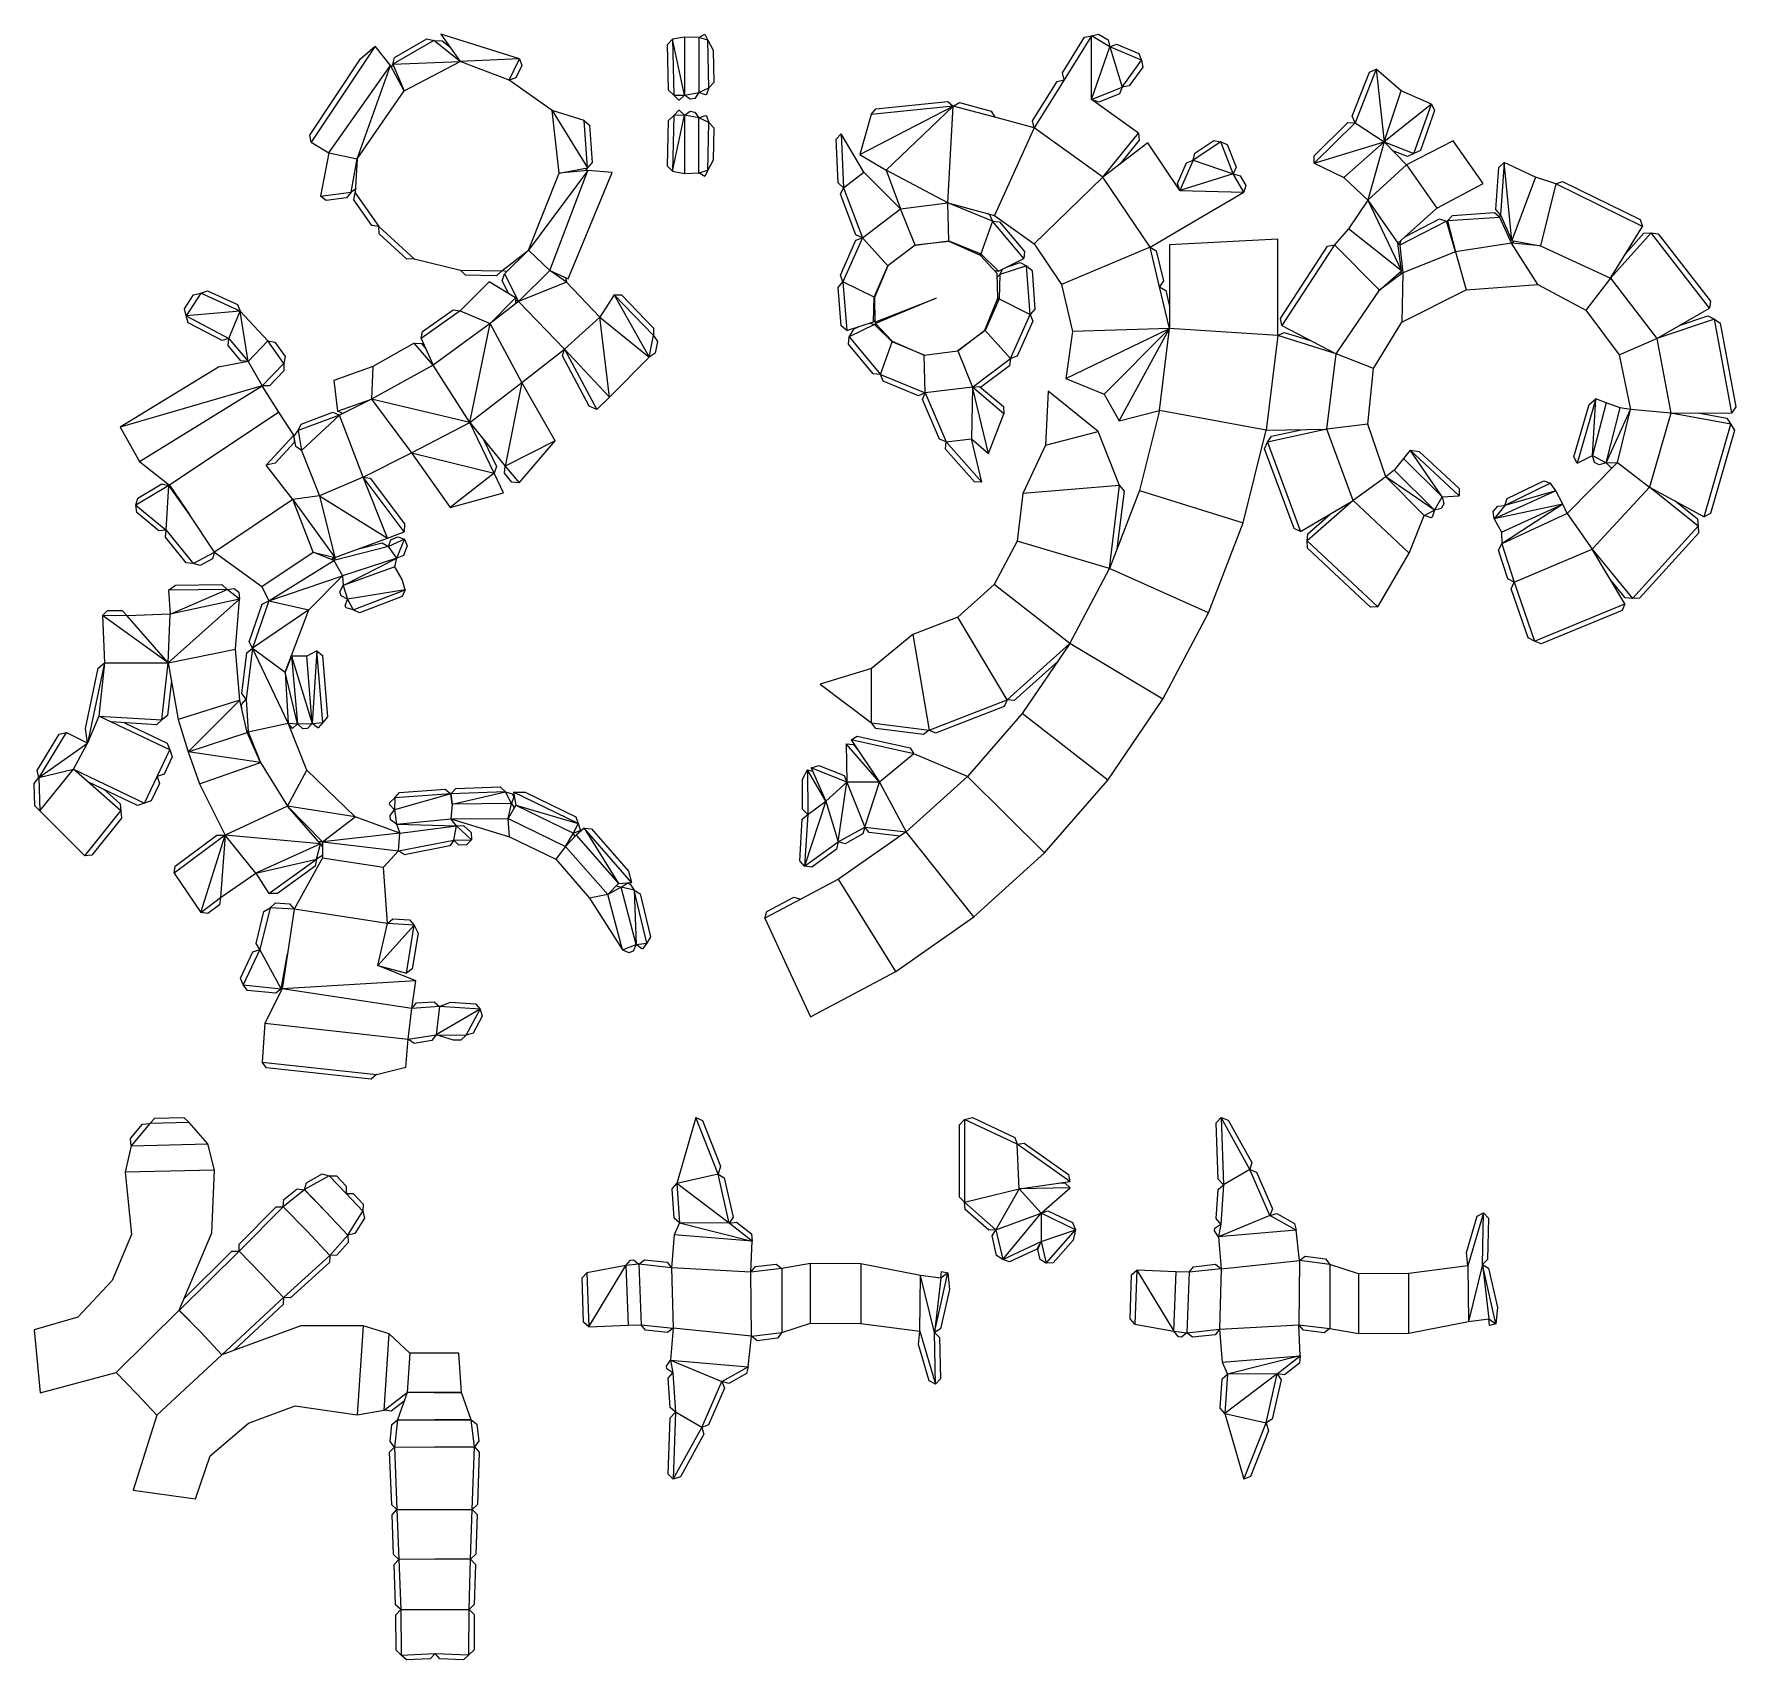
# Model space of a CAD drawing. Extents: x 5 to 1682, y 0 to 1603.
import ezdxf

# ---------------------------------------------------------------- set-up
doc = ezdxf.new("R2010")
doc.units = 0

msp = doc.modelspace()

# ---------------------------------------------------------------- linework, layer by layer
at = {"layer": 'CutLine', "color": 8, "linetype": 'CONTINUOUS'}
for p, q in [((360.316943, 1579.491671), (392.199668, 1597.83524)), ((392.199668, 1597.83524), (399.027032, 1595.994835)), ((399.027032, 1595.994835), (407.206866, 1595.8818)), ((483.249499, 1578.22117), (405.98198, 1602.525365)), ((405.98198, 1602.525365), (424.793043, 1575.523037)), ((407.206866, 1595.8818), (414.82917, 1589.825671)), ((629.248802, 1592.33231), (634.13363, 1597.444889)), ((645.895849, 1599.51612), (634.13363, 1597.444889)), ((660.030447, 1598.98204), (645.895849, 1599.51612)), ((660.030447, 1598.98204), (665.909548, 1602.525365)), ((665.909548, 1602.525365), (669.086775, 1596.440612)), ((669.086775, 1596.440612), (674.252396, 1586.498952)), ((1018.354709, 1564.286738), (1040.221572, 1599.292397)), ((1040.221572, 1599.292397), (1047.111177, 1600.884047)), ((1047.111177, 1600.884047), (1053.989118, 1602.525365)), ((1053.989118, 1602.525365), (1063.350761, 1596.770946)), ((1063.350761, 1596.770946), (1064.992079, 1589.893005)), ((276.839378, 1502.790384), (326.653405, 1577.941053)), ((326.653405, 1577.941053), (341.007635, 1590.546408)), ((356.198102, 1571.559182), (341.007635, 1590.546408)), ((358.476537, 1572.664306), (360.316943, 1579.491671)), ((483.249499, 1578.22117), (485.627548, 1571.561975)), ((630.274254, 1547.318804), (629.248802, 1592.33231)), ((674.252396, 1586.498952), (674.781492, 1554.606695)), ((1064.992079, 1589.893005), (1071.540336, 1592.5614)), ((1071.540336, 1592.5614), (1093.638984, 1583.258705)), ((1093.638984, 1583.258705), (1096.307379, 1576.710448)), ((1096.307379, 1576.710448), (1097.451042, 1569.73248)), ((369.712779, 1546.597249), (356.198102, 1571.559182)), ((357.258493, 1569.600614), (358.476537, 1572.664306)), ((485.627548, 1571.561975), (479.902663, 1559.477086)), ((1019.946359, 1557.397133), (1018.354709, 1564.286738)), ((1097.451042, 1569.73248), (1084.261305, 1551.371739)), ((1303.993581, 1521.609203), (1321.067417, 1564.985088)), ((1321.067417, 1564.985088), (1327.551314, 1567.806272)), ((1352.085651, 1546.432147), (1327.551314, 1567.806272)), ((479.902663, 1559.477086), (473.243467, 1557.099038)), ((515.585109, 1527.197981), (473.243467, 1557.099038)), ((635.386833, 1542.433976), (630.274254, 1547.318804)), ((660.11129, 1544.873139), (656.086969, 1539.058946)), ((666.776568, 1542.512193), (660.11129, 1544.873139)), ((669.865119, 1549.524444), (667.504173, 1542.859166)), ((674.781492, 1554.606695), (669.865119, 1549.524444)), ((988.856661, 1517.064683), (1013.056754, 1555.805485)), ((1013.056754, 1555.805485), (1019.946359, 1557.397133)), ((1074.554293, 1543.704863), (1054.096676, 1535.315596)), ((1077.283337, 1550.228076), (1074.554293, 1543.704863)), ((1084.261305, 1551.371739), (1077.283337, 1550.228076)), ((1382.004074, 1533.466112), (1352.085651, 1546.432147)), ((546.956632, 1517.257695), (515.585109, 1527.197981)), ((640.316419, 1537.364541), (635.386833, 1542.433976)), ((635.386833, 1522.28084), (640.31642, 1527.350275)), ((640.826414, 1537.357408), (640.316419, 1537.364541)), ((640.31642, 1527.350275), (640.826414, 1527.357408)), ((645.895849, 1542.286995), (640.826414, 1537.357408)), ((640.826414, 1527.357408), (645.895849, 1522.427821)), ((651.710042, 1538.262674), (645.895849, 1542.286995)), ((645.895849, 1522.427821), (651.710042, 1526.452142)), ((656.086969, 1539.058946), (651.710042, 1538.262674)), ((651.710042, 1526.452142), (656.086969, 1525.655869)), ((667.504173, 1542.859166), (666.776568, 1542.512193)), ((829.891871, 1523.249355), (834.366058, 1528.724906)), ((834.366058, 1528.724906), (905.366791, 1535.870578)), ((905.366791, 1535.870578), (910.842341, 1531.396391)), ((910.842341, 1531.396391), (916.961541, 1534.939751)), ((916.961541, 1534.939751), (948.097325, 1526.639591)), ((948.097325, 1526.639591), (951.640684, 1520.520391)), ((1054.096676, 1535.315596), (1047.177409, 1537.882226)), ((1093.195812, 1504.903517), (1047.177409, 1537.882226)), ((1385.051042, 1527.085203), (1371.146465, 1487.765181)), ((1382.004074, 1533.466112), (1385.051042, 1527.085203)), ((546.956632, 1517.257695), (552.296229, 1512.622103)), ((552.296229, 1512.622103), (554.885774, 1475.930296)), ((629.248802, 1472.382511), (630.274254, 1517.396013)), ((630.274254, 1517.396013), (635.386833, 1522.28084)), ((656.086969, 1525.655869), (660.11129, 1519.841676)), ((660.11129, 1519.841676), (666.776566, 1522.202627)), ((666.776566, 1522.202627), (667.504173, 1521.855654)), ((667.504173, 1521.855654), (669.865124, 1515.190378)), ((669.865124, 1515.190378), (674.781496, 1510.108126)), ((674.781496, 1510.108126), (674.252397, 1478.215868)), ((829.891871, 1523.249355), (818.896326, 1483.746345)), ((990.448309, 1510.175078), (951.640684, 1520.520391)), ((990.448309, 1510.175078), (988.856661, 1517.064683)), ((1266.5475, 1482.449879), (1299.743877, 1515.175771)), ((1299.743877, 1515.175771), (1306.814765, 1515.125306)), ((1306.814765, 1515.125306), (1303.993581, 1521.609203)), ((278.244451, 1495.860322), (276.839378, 1502.790384)), ((278.244451, 1495.860322), (295.338975, 1485.427113)), ((795.563287, 1498.842562), (800.348368, 1504.048616)), ((797.378244, 1455.767386), (795.563287, 1498.842562)), ((822.735015, 1466.288972), (800.348368, 1504.048616)), ((1102.517544, 1495.314987), (1058.235551, 1461.590568)), ((1093.946119, 1497.87237), (1074.912927, 1474.291777)), ((1093.195812, 1504.903517), (1093.946119, 1497.87237)), ((1134.184875, 1448.384518), (1102.517544, 1495.314987)), ((1148.715218, 1485.073089), (1167.440754, 1497.73959)), ((1167.440754, 1497.73959), (1174.38368, 1496.399523)), ((1174.38368, 1496.399523), (1180.854051, 1493.547453)), ((1180.854051, 1493.547453), (1189.529601, 1471.195165)), ((1357.523898, 1473.755398), (1335.440362, 1496.216224)), ((1403.520977, 1497.373037), (1357.523898, 1473.755398)), ((1433.068545, 1455.053703), (1403.520977, 1497.373037)), ((295.338975, 1485.427113), (287.296189, 1442.824681)), ((323.576541, 1479.398235), (321.436193, 1446.04011)), ((554.885774, 1475.930296), (550.250182, 1470.5907)), ((674.252397, 1478.215868), (669.086775, 1468.274209)), ((818.896326, 1483.746345), (844.756187, 1468.342018)), ((1140.777543, 1475.586236), (1147.375151, 1478.130163)), ((1147.375151, 1478.130163), (1148.715218, 1485.073089)), ((1266.497035, 1475.378992), (1266.5475, 1482.449879)), ((1358.285425, 1481.88839), (1344.033339, 1487.476439)), ((1364.765556, 1484.718213), (1358.285425, 1481.88839)), ((1371.146465, 1487.765181), (1364.765556, 1484.718213)), ((550.606002, 1468.082683), (522.351867, 1465.35343)), ((531.344866, 1361.142989), (574.839756, 1466.085182)), ((550.250182, 1470.5907), (548.388486, 1467.868479)), ((574.839756, 1466.085182), (550.606002, 1468.082683)), ((634.133629, 1467.269933), (629.248802, 1472.382511)), ((634.133629, 1467.269933), (645.895849, 1465.198702)), ((645.895849, 1465.198702), (660.030447, 1465.732782)), ((665.909548, 1462.189456), (660.030447, 1465.732782)), ((669.086775, 1468.274209), (665.909548, 1462.189456)), ((858.751691, 1430.07837), (822.735015, 1466.288972)), ((844.756187, 1468.342018), (858.751691, 1430.07837)), ((1131.81447, 1455.373438), (1140.777543, 1475.586236)), ((1189.529601, 1471.195165), (1186.677531, 1464.724794)), ((1186.677531, 1464.724794), (1193.50643, 1462.890092)), ((1193.50643, 1462.890092), (1198.994453, 1453.369835)), ((1266.497035, 1475.378992), (1295.784442, 1461.200325)), ((1295.784442, 1461.200325), (1319.451044, 1438.769941)), ((1445.501584, 1429.6289), (1448.424206, 1471.139947)), ((1448.424206, 1471.139947), (1453.76302, 1475.77644)), ((1484.523336, 1461.346237), (1453.76302, 1475.77644)), ((1504.502603, 1454.915178), (1484.523336, 1461.346237)), ((292.873112, 1438.477505), (287.296189, 1442.824681)), ((317.374759, 1446.551874), (313.027584, 1440.974951)), ((321.65649, 1449.473521), (317.374759, 1446.551874)), ((320.199544, 1439.07802), (321.436193, 1446.04011)), ((802.584298, 1450.982305), (797.378244, 1455.767386)), ((799.683245, 1444.533748), (802.584298, 1450.982305)), ((814.797752, 1404.69877), (799.683245, 1444.533748)), ((1134.184875, 1448.384518), (1131.81447, 1455.373438)), ((1152.923786, 1420.61376), (1197.159751, 1446.540935)), ((1198.994453, 1453.369835), (1197.159751, 1446.540935)), ((1387.354209, 1430.961883), (1433.068545, 1455.053703)), ((1504.502603, 1454.915178), (1511.195474, 1457.19673)), ((1511.195474, 1457.19673), (1587.595801, 1419.642648)), ((313.027584, 1440.974951), (292.873112, 1438.477505)), ((337.72949, 1413.975417), (320.199544, 1439.07802)), ((905.350825, 1435.991882), (951.31135, 1423.739749)), ((944.327667, 1425.601456), (946.680683, 1424.648528)), ((1319.451044, 1438.769941), (1300.422262, 1410.621536)), ((1348.93428, 1396.405763), (1387.354209, 1430.961883)), ((1402.631891, 1423.82605), (1444.221377, 1426.480915)), ((1444.221377, 1426.480915), (1449.252926, 1422.053197)), ((1450.138077, 1424.290086), (1445.501584, 1429.6289)), ((344.69158, 1412.738768), (337.72949, 1413.975417)), ((345.017275, 1405.675205), (344.69158, 1412.738768)), ((946.680683, 1424.648528), (949.438226, 1418.137311)), ((949.438226, 1418.137311), (956.48021, 1417.496637)), ((951.31135, 1423.739749), (990.448309, 1395.689481)), ((956.48021, 1417.496637), (980.901852, 1388.186529)), ((1104.888334, 1392.459667), (1152.923786, 1420.61376)), ((1300.422262, 1410.621536), (1286.556204, 1394.865201)), ((1356.388582, 1403.110402), (1389.974214, 1420.338525)), ((1389.974214, 1420.338525), (1396.705126, 1418.17177)), ((1396.705126, 1418.17177), (1398.261788, 1417.329499)), ((1397.960574, 1418.517679), (1402.631891, 1423.82605)), ((1397.960574, 1418.517679), (1405.73674, 1387.843507)), ((1449.146861, 1421.785156), (1450.138077, 1424.290086)), ((1460.799478, 1396.555892), (1449.529747, 1421.809597)), ((1558.30166, 1361.805681), (1589.877353, 1412.949777)), ((1587.595801, 1419.642648), (1589.877353, 1412.949777)), ((372.443788, 1380.666435), (345.017275, 1405.675205)), ((799.557018, 1364.832819), (814.65813, 1399.22947)), ((814.65813, 1399.22947), (821.246309, 1401.797717)), ((821.246309, 1401.797717), (814.797752, 1404.69877)), ((906.634942, 1398.079125), (873.261763, 1394.389149)), ((906.571181, 1398.616169), (906.110133, 1398.021098)), ((906.836613, 1397.989421), (906.571181, 1398.616169)), ((937.700603, 1384.260962), (906.634942, 1398.079125)), ((990.448309, 1395.689481), (1017.383298, 1355.776759)), ((1104.888334, 1392.459667), (1110.905134, 1388.745085)), ((1123.855523, 1394.672705), (1123.855461, 1354.50983)), ((1230.656254, 1400.364966), (1123.855523, 1394.672705)), ((1230.656106, 1305.23378), (1230.656254, 1400.364966)), ((1233.254426, 1322.01226), (1279.639264, 1393.396891)), ((1279.639264, 1393.396891), (1286.556204, 1394.865201)), ((1348.93428, 1396.405763), (1351.068573, 1394.761993)), ((1350.727202, 1394.586883), (1353.982037, 1367.124864)), ((1350.840193, 1394.937884), (1352.282013, 1399.416821)), ((1461.12576, 1398.912393), (1459.452362, 1399.574567)), ((1460.799478, 1396.555892), (1463.203804, 1398.536659)), ((1461.12576, 1398.912393), (1489.480026, 1393.78561)), ((1573.160761, 1385.873412), (1591.360372, 1406.176883)), ((1591.360372, 1406.176883), (1598.420907, 1406.56268)), ((1598.420907, 1406.56268), (1605.435797, 1405.673118)), ((1605.435797, 1405.673118), (1656.855314, 1339.318613)), ((379.507351, 1380.99213), (372.443788, 1380.666435)), ((379.507351, 1380.99213), (425.285623, 1369.841482)), ((492.373034, 1389.554162), (468.589274, 1366.066328)), ((938.085198, 1385.853583), (936.054025, 1384.993368)), ((954.196604, 1366.500146), (937.700603, 1384.260962)), ((938.113364, 1383.816553), (938.085198, 1385.853583)), ((955.460606, 1368.952108), (980.261178, 1381.144545)), ((964.120525, 1373.209491), (976.834906, 1377.288262)), ((976.834906, 1377.288262), (983.123253, 1374.054581)), ((980.901852, 1388.186529), (980.261178, 1381.144545)), ((1110.905134, 1388.745085), (1117.849289, 1359.39244)), ((430.199612, 1364.756926), (425.285623, 1369.841482)), ((460.812795, 1364.234689), (430.199612, 1364.756926)), ((465.897351, 1369.148678), (460.812795, 1364.234689)), ((471.036637, 1368.483241), (465.897351, 1369.148678)), ((466.390731, 1359.345733), (468.589274, 1366.066328)), ((472.999684, 1346.310463), (466.390731, 1359.345733)), ((513.143625, 1369.496997), (531.344866, 1361.142989)), ((528.802599, 1362.309839), (529.562613, 1358.030025)), ((802.125265, 1358.24464), (799.557018, 1364.832819)), ((846.452628, 1374.173921), (833.335558, 1342.805793)), ((955.460606, 1368.952108), (951.964156, 1368.903764)), ((954.653624, 1342.264719), (954.196604, 1366.500146)), ((954.258454, 1363.220301), (956.808599, 1365.612844)), ((956.808599, 1365.612844), (959.562836, 1370.968843)), ((983.123253, 1374.054581), (988.473133, 1369.430861)), ((988.473133, 1369.430861), (991.243509, 1331.380579)), ((1117.849289, 1359.39244), (1114.134707, 1353.37564)), ((1330.767658, 1350.056168), (1352.494867, 1368.98171)), ((1350.902511, 1367.594684), (1353.982037, 1367.124864)), ((1353.592974, 1370.407506), (1352.494867, 1368.98171)), ((153.34387, 1331.686239), (162.283088, 1345.492176)), ((162.283088, 1345.492176), (169.197646, 1346.971665)), ((169.197646, 1346.971665), (175.81284, 1349.469508)), ((175.81284, 1349.469508), (205.516748, 1336.049017)), ((453.565277, 1358.402419), (424.943942, 1329.582086)), ((479.299342, 1342.390859), (453.565277, 1358.402419)), ((479.299342, 1342.390859), (479.335954, 1336.712146)), ((562.388815, 1323.340563), (529.562613, 1358.030025)), ((576.74116, 1345.554743), (562.388815, 1323.340563)), ((576.74116, 1345.554743), (583.810828, 1345.414048)), ((583.810828, 1345.414048), (615.429895, 1312.510907)), ((797.53131, 1352.869179), (802.125265, 1358.24464)), ((800.512834, 1314.834832), (797.53131, 1352.869179)), ((833.560764, 1343.344352), (832.784757, 1343.041843)), ((832.784757, 1343.041843), (833.33823, 1342.459155)), ((833.335558, 1342.805793), (833.522442, 1318.566756)), ((833.522442, 1318.566756), (893.99308, 1342.197211)), ((941.886983, 1310.752349), (954.653624, 1342.264719)), ((956.036083, 1341.385422), (954.642189, 1342.871135)), ((1017.383298, 1355.776759), (1028.333934, 1309.488875)), ((1114.134707, 1353.37564), (1120.151507, 1349.661058)), ((1120.151507, 1349.661058), (1123.855428, 1334.004732)), ((1123.855461, 1354.50983), (1123.855394, 1312.28669)), ((1352.71107, 1318.583392), (1416.093795, 1350.253437)), ((1416.093795, 1350.253437), (1486.752652, 1355.515385)), ((1486.752652, 1355.515385), (1534.167813, 1330.444853)), ((154.82336, 1324.771681), (153.34387, 1331.686239)), ((205.516748, 1336.049017), (208.01459, 1329.433824)), ((235.401193, 1299.977154), (208.01459, 1329.433824)), ((387.717732, 1309.25897), (417.971855, 1330.761072)), ((417.971855, 1330.761072), (424.943942, 1329.582086)), ((482.294989, 1339.033653), (454.313799, 1317.08105)), ((482.294989, 1339.033653), (479.314701, 1340.00861)), ((953.976952, 1340.594464), (956.036083, 1341.385422)), ((991.243509, 1331.380579), (986.619789, 1326.030699)), ((986.619789, 1326.030699), (989.155316, 1319.429858)), ((1534.167813, 1330.444853), (1567.03183, 1286.311789)), ((1604.191996, 1302.58634), (1655.965752, 1332.303723)), ((1656.855314, 1339.318613), (1655.965752, 1332.303723)), ((156.924736, 1318.020073), (154.82336, 1324.771681)), ((190.352686, 1300.461279), (156.924736, 1318.020073)), ((386.538746, 1302.286883), (387.717732, 1309.25897)), ((615.429895, 1312.510907), (615.2892, 1305.441239)), ((805.888295, 1310.240877), (800.512834, 1314.834832)), ((805.888295, 1310.240877), (832.161688, 1318.810095)), ((808.394304, 1304.032961), (813.247218, 1311.947972)), ((813.247218, 1311.947972), (817.593586, 1314.058625)), ((828.70096, 1317.681359), (833.25368, 1316.104999)), ((833.510686, 1320.091459), (832.161688, 1318.810095)), ((833.25368, 1316.104999), (835.114187, 1316.119247)), ((834.064155, 1317.224818), (834.826487, 1319.076345)), ((834.064155, 1317.224818), (850.757094, 1299.64894)), ((915.30482, 1290.239578), (941.886983, 1310.752349)), ((941.468966, 1310.429776), (942.213923, 1310.321544)), ((942.213923, 1310.321544), (941.969861, 1310.956919)), ((989.155316, 1319.429858), (973.883727, 1285.108559)), ((1028.333934, 1309.488875), (1021.703835, 1262.986286)), ((1230.656106, 1305.23378), (1236.917876, 1308.51863)), ((1234.722736, 1315.095319), (1233.254426, 1322.01226)), ((1234.722736, 1315.095319), (1288.037108, 1287.340675)), ((1236.917876, 1308.51863), (1262.948084, 1300.401636)), ((1324.82738, 1272.76604), (1352.71107, 1318.583392)), ((1626.272044, 1315.259967), (1654.464081, 1324.708714)), ((1654.464081, 1324.708714), (1660.793814, 1321.556813)), ((1660.793814, 1321.556813), (1666.629031, 1317.563038)), ((1666.629031, 1317.563038), (1682.08715, 1235.052835)), ((197.104295, 1302.562655), (190.352686, 1300.461279)), ((196.438138, 1295.523036), (197.104295, 1302.562655)), ((208.912717, 1280.440761), (196.438138, 1295.523036)), ((235.401193, 1299.977154), (242.370526, 1298.781994)), ((242.370526, 1298.781994), (252.374043, 1284.637345)), ((379.67606, 1297.919179), (338.686691, 1274.684324)), ((379.67606, 1297.919179), (386.726382, 1297.377927)), ((386.538746, 1302.286883), (398.383849, 1276.100155)), ((386.726382, 1297.377927), (391.029227, 1292.35949)), ((485.665535, 1258.98238), (527.742648, 1291.970193)), ((525.676848, 1285.207615), (527.742648, 1291.970193)), ((615.2892, 1305.441239), (619.248802, 1299.582779)), ((619.248802, 1299.582779), (616.97742, 1287.83858)), ((807.714556, 1296.994642), (808.394304, 1304.032961)), ((831.97316, 1267.549417), (807.714556, 1296.994642)), ((850.518372, 1299.900289), (850.524526, 1299.09666)), ((850.524526, 1299.09666), (851.29307, 1299.417656)), ((850.757094, 1299.64894), (881.97484, 1286.177875)), ((215.952336, 1279.774604), (186.916983, 1274.162815)), ((215.952336, 1279.774604), (208.912717, 1280.440761)), ((252.374043, 1284.637345), (251.178883, 1277.668013)), ((251.178883, 1277.668013), (251.293621, 1270.597876)), ((338.686691, 1274.684324), (300.458419, 1260.958738)), ((551.966547, 1235.791754), (525.676848, 1285.207615)), ((572.004864, 1244.583721), (611.11896, 1283.878978)), ((616.97742, 1287.83858), (611.11896, 1283.878978)), ((966.266234, 1275.575431), (937.677248, 1254.239786)), ((967.282886, 1282.573032), (966.266234, 1275.575431)), ((973.883727, 1285.108559), (967.282886, 1282.573032)), ((1567.03183, 1286.311789), (1578.203247, 1232.432573)), ((186.916983, 1274.162815), (89.984949, 1214.927243)), ((251.293621, 1270.597876), (237.021915, 1255.855312)), ((300.458419, 1260.958738), (304.067243, 1230.865736)), ((518.452527, 1201.517116), (485.665535, 1258.98238)), ((839.011479, 1266.869669), (831.97316, 1267.549417)), ((841.736682, 1260.344849), (839.011479, 1266.869669)), ((876.484932, 1246.071368), (841.736682, 1260.344849)), ((1021.703835, 1262.986286), (1059.411332, 1247.554968)), ((1319.204723, 1218.028885), (1324.82738, 1272.76604)), ((237.021915, 1255.855312), (229.951779, 1255.740574)), ((246.145171, 1229.872126), (229.951779, 1255.740574)), ((337.575738, 1242.784005), (305.840195, 1226.730354)), ((559.43267, 1232.403526), (572.004864, 1244.583721)), ((883.009752, 1248.796571), (876.484932, 1246.071368)), ((880.382375, 1242.231748), (883.009752, 1248.796571)), ((897.158263, 1203.067449), (880.382375, 1242.231748)), ((929.637652, 1254.478808), (936.683291, 1255.077945)), ((936.683291, 1255.077945), (960.185522, 1235.25955)), ((1004.243188, 1250.483545), (1001.800203, 1197.426347)), ((1053.579064, 1210.695744), (1004.243188, 1250.483545)), ((1059.411332, 1247.554968), (1074.262824, 1221.373696)), ((1537.320031, 1237.37146), (1544.124644, 1242.829362)), ((1554.267509, 1239.101878), (1544.124644, 1242.829362)), ((261.120166, 1207.01643), (246.145171, 1229.872126)), ((268.140802, 1218.078206), (299.413341, 1229.679175)), ((299.413341, 1229.679175), (305.840195, 1226.730354)), ((309.196257, 1228.428042), (304.067243, 1230.865736)), ((559.43267, 1232.403526), (551.966547, 1235.791754)), ((945.631654, 1189.237403), (960.784659, 1228.213911)), ((960.185522, 1235.25955), (960.784659, 1228.213911)), ((1074.262824, 1221.373696), (1113.990502, 1231.527566)), ((1113.990502, 1231.527566), (1094.208116, 1152.609827)), ((1522.213214, 1185.690106), (1537.320031, 1237.37146)), ((1567.828996, 1234.116601), (1554.267509, 1239.101878)), ((1578.203247, 1232.432573), (1567.828996, 1234.116601)), ((1617.987884, 1228.948536), (1678.093375, 1229.217618)), ((1644.729087, 1229.068252), (1673.080621, 1223.803456)), ((1682.08715, 1235.052835), (1678.093375, 1229.217618)), ((89.984949, 1214.927243), (108.782982, 1181.363837)), ((261.162942, 1205.91365), (265.191981, 1211.651351)), ((265.191981, 1211.651351), (268.140802, 1218.078206)), ((434.352587, 1219.584841), (469.325828, 1176.639729)), ((1074.707137, 1157.482687), (1053.579064, 1210.695744)), ((1196.422374, 1120.854835), (1219.265112, 1211.981179)), ((1219.265112, 1211.981179), (1278.953118, 1212.974452)), ((1224.444818, 1206.227065), (1253.497865, 1212.550849)), ((1337.205178, 1166.031244), (1319.204723, 1218.028885)), ((1680.508116, 1211.78807), (1656.993745, 1129.968786)), ((1673.080621, 1223.803456), (1677.0837, 1217.974618)), ((1677.0837, 1217.974618), (1680.508116, 1211.78807)), ((261.394238, 1199.950676), (242.53969, 1179.574409)), ((261.120166, 1207.01643), (261.394238, 1199.950676)), ((262.856356, 1195.987668), (261.175222, 1205.597061)), ((268.643201, 1191.924119), (262.856356, 1195.987668)), ((268.643201, 1191.924119), (286.157234, 1147.492408)), ((448.00867, 1202.815963), (460.77575, 1176.394742)), ((482.992959, 1160.306685), (518.452527, 1201.517116)), ((903.723085, 1200.440072), (897.158263, 1203.067449)), ((903.297952, 1193.381796), (903.723085, 1200.440072)), ((931.895695, 1161.118266), (903.297952, 1193.381796)), ((928.852986, 1203.41225), (945.631654, 1189.237403)), ((938.953971, 1160.693133), (928.852986, 1203.41225)), ((1001.800203, 1197.426347), (979.453816, 1149.802486)), ((1217.656357, 1193.859224), (1220.62263, 1200.278042)), ((1246.638999, 1115.075388), (1217.656357, 1193.859224)), ((1220.62263, 1200.278042), (1224.444818, 1206.227065)), ((1361.149776, 1192.41496), (1354.347359, 1184.018596)), ((1361.149776, 1192.41496), (1369.789526, 1191.212386)), ((1369.789526, 1191.212386), (1409.234226, 1154.561416)), ((108.782982, 1181.363837), (138.478953, 1157.983549)), ((242.53969, 1179.574409), (233.803405, 1177.494981)), ((259.958385, 1143.875819), (233.803405, 1177.494981)), ((329.232586, 1165.629987), (376.93385, 1189.780932)), ((376.93385, 1189.780932), (415.110412, 1135.74582)), ((460.77575, 1176.394742), (458.449198, 1169.717381)), ((468.699936, 1169.596416), (469.325828, 1176.639729)), ((1354.347359, 1184.018596), (1345.252938, 1172.791021)), ((1565.396477, 1180.348835), (1515.74809, 1129.797882)), ((1525.609556, 1179.488101), (1522.213214, 1185.690106)), ((1525.609556, 1179.488101), (1540.832488, 1187.139613)), ((1542.800454, 1180.347919), (1540.832488, 1187.139613)), ((1547.257855, 1177.893339), (1542.800454, 1180.347919)), ((1554.04955, 1179.861305), (1547.257855, 1177.893339)), ((1559.259572, 1175.080545), (1554.04955, 1179.861305)), ((1560.264663, 1175.123729), (1559.259572, 1175.080545)), ((107.170348, 1144.915653), (130.983999, 1159.250631)), ((130.983999, 1159.250631), (137.84641, 1157.545548)), ((137.84641, 1157.545548), (138.896118, 1157.366702)), ((138.478953, 1157.983549), (158.063481, 1129.024645)), ((329.232586, 1165.629987), (336.234498, 1164.643464)), ((336.234498, 1164.643464), (369.904964, 1119.929089)), ((467.458743, 1150.420052), (458.449198, 1169.717381)), ((475.949646, 1160.932577), (468.699936, 1169.596416)), ((482.992959, 1160.306685), (475.949646, 1160.932577)), ((938.953971, 1160.693133), (931.895695, 1161.118266)), ((1074.707137, 1157.482687), (1079.058316, 1151.908887)), ((1345.252938, 1172.791021), (1337.205178, 1166.031244)), ((1456.723796, 1144.639928), (1492.758985, 1162.194188)), ((1492.758985, 1162.194188), (1499.443712, 1159.888884)), ((1504.692098, 1152.16489), (1499.443712, 1159.888884)), ((105.465266, 1138.053241), (107.170348, 1144.915653)), ((286.157234, 1147.492408), (259.958385, 1143.875819)), ((415.110412, 1135.74582), (467.458743, 1150.420052)), ((979.453816, 1149.802486), (973.638351, 1102.593745)), ((1094.208116, 1152.609827), (1064.634444, 1075.714727)), ((1079.058316, 1151.908887), (1072.046226, 1094.986252)), ((1253.057817, 1112.109114), (1304.819236, 1142.66232)), ((1392.500047, 1146.270109), (1409.493654, 1147.495109)), ((1392.500047, 1146.270109), (1394.288304, 1139.4289)), ((1409.234226, 1154.561416), (1409.493654, 1147.495109)), ((1454.418492, 1137.955201), (1456.723796, 1144.639928)), ((1511.42254, 1139.303403), (1504.692098, 1152.16489)), ((1597.033143, 1156.035591), (1650.807197, 1126.544371)), ((1622.044962, 1142.318398), (1644.046405, 1124.605778)), ((106.142305, 1131.014661), (105.465266, 1138.053241)), ((128.107947, 1112.903954), (106.142305, 1131.014661)), ((1260.136164, 1110.026374), (1281.790339, 1129.069056)), ((1360.160832, 1090.771024), (1374.880486, 1127.856655)), ((1381.655025, 1125.830421), (1374.880486, 1127.856655)), ((1382.849639, 1126.474954), (1381.655025, 1125.830421)), ((1384.875873, 1133.249492), (1382.849639, 1126.474954)), ((1391.717082, 1135.037749), (1384.875873, 1133.249492)), ((1394.288304, 1139.4289), (1391.717082, 1135.037749)), ((1442.939571, 1131.779388), (1447.384085, 1137.236086)), ((1443.658687, 1124.744981), (1442.939571, 1131.779388)), ((1443.658687, 1124.744981), (1450.993889, 1111.559409)), ((1447.384085, 1137.236086), (1454.418492, 1137.955201)), ((1515.74809, 1129.797882), (1511.42254, 1139.303403)), ((1644.046405, 1124.605778), (1644.805614, 1117.575586)), ((1656.993745, 1129.968786), (1650.807197, 1126.544371)), ((135.146528, 1113.580993), (128.107947, 1112.903954)), ((134.424881, 1106.546846), (135.146528, 1113.580993)), ((353.466558, 1105.485693), (369.819503, 1111.730566)), ((356.640464, 1104.003606), (363.482482, 1107.087188)), ((363.482482, 1107.087188), (370.095336, 1104.583159)), ((369.904964, 1119.929089), (369.819503, 1111.730566)), ((1162.273645, 1032.064018), (1196.422374, 1120.854835)), ((1253.057817, 1112.109114), (1246.638999, 1115.075388)), ((1259.683349, 1102.96982), (1260.136164, 1110.026374)), ((1450.993889, 1111.559409), (1451.367884, 1100.208172)), ((1645.144496, 1110.512643), (1587.11446, 1046.633367)), ((1644.805614, 1117.575586), (1645.144496, 1110.512643)), ((154.875913, 1081.419881), (134.424881, 1106.546846)), ((182.848225, 1091.984483), (180.81934, 1085.210737)), ((182.848225, 1091.984483), (229.540251, 1057.971203)), ((300.388822, 1083.781037), (280.016651, 1091.984483)), ((301.320516, 1086.649013), (353.466558, 1105.485693)), ((324.704021, 1095.095821), (348.062072, 1101.010435)), ((348.062072, 1101.010435), (354.136435, 1097.390752)), ((354.136435, 1097.390752), (356.640464, 1104.003606)), ((372.839885, 1098.066454), (368.984653, 1088.601235)), ((370.095336, 1104.583159), (372.839885, 1098.066454)), ((973.638351, 1102.593745), (951.236479, 1059.971241)), ((1259.910749, 1095.902409), (1259.683349, 1102.96982)), ((1322.012343, 1037.672581), (1259.910749, 1095.902409)), ((1329.079754, 1037.899981), (1360.160832, 1090.771024)), ((1448.12944, 1093.922277), (1451.367884, 1100.208172)), ((1457.241325, 1065.444475), (1448.12944, 1093.922277)), ((1572.532844, 1041.010272), (1540.239691, 1094.949868)), ((161.91006, 1080.698234), (154.875913, 1081.419881)), ((168.683805, 1078.669349), (161.91006, 1080.698234)), ((180.81934, 1085.210737), (168.683805, 1078.669349)), ((301.320516, 1086.649013), (298.084189, 1084.709064)), ((300.388822, 1083.781037), (302.311053, 1087.006824)), ((360.479795, 1077.333108), (362.467947, 1085.856686)), ((367.694594, 1064.814389), (360.479795, 1077.333108)), ((368.984653, 1088.601235), (362.467947, 1085.856686)), ((137.519602, 1054.351852), (144.317075, 1059.441648)), ((144.317075, 1059.441648), (190.216507, 1060.045071)), ((190.216507, 1060.045071), (195.281802, 1055.111231)), ((229.540251, 1057.971203), (236.31446, 1043.879349)), ((275.829384, 1035.165924), (308.87164, 1068.481717)), ((306.304849, 1052.830665), (309.572044, 1059.101665)), ((308.87164, 1068.481717), (309.572044, 1059.101665)), ((370.763366, 1054.773474), (367.694594, 1064.814389)), ((951.236479, 1059.971241), (915.406876, 1027.803536)), ((1463.52722, 1062.20603), (1457.241325, 1065.444475)), ((1460.431504, 1055.848629), (1463.52722, 1062.20603)), ((1573.015517, 1046.997834), (1557.856818, 1065.523794)), ((137.519602, 1054.351852), (139.09999, 1030.618152)), ((195.281802, 1055.111231), (202.305149, 1055.931354)), ((202.305149, 1055.931354), (206.725371, 1052.435499)), ((203.615121, 996.203562), (207.545494, 1045.412152)), ((206.725371, 1052.435499), (207.545494, 1045.412152)), ((217.032496, 1003.611669), (229.873538, 1040.575335)), ((229.873538, 1040.575335), (236.31446, 1043.879349)), ((307.549831, 1048.877385), (306.304849, 1052.830665)), ((313.820831, 1045.61019), (307.549831, 1048.877385)), ((311.732684, 1038.854478), (313.820831, 1045.61019)), ((367.88811, 1048.313373), (325.855493, 1032.172544)), ((370.763366, 1054.773474), (367.88811, 1048.313373)), ((1477.173766, 1007.325693), (1460.431504, 1055.848629)), ((1572.532844, 1041.010272), (1569.821511, 1034.479676)), ((1580.051517, 1046.294486), (1573.015517, 1046.997834)), ((1587.11446, 1046.633367), (1580.051517, 1046.294486)), ((72.410535, 1029.444637), (77.456805, 1034.397935)), ((72.410535, 1029.444637), (74.582828, 982.712021)), ((77.456805, 1034.397935), (91.772128, 1034.264838)), ((91.772128, 1034.264838), (96.725426, 1029.218568)), ((139.09999, 1030.618152), (96.725426, 1029.218568)), ((252.407789, 973.470278), (275.829384, 1035.165924)), ((312.63968, 1037.135948), (311.732684, 1038.854478)), ((319.395392, 1035.0478), (312.63968, 1037.135948)), ((325.855493, 1032.172544), (319.395392, 1035.0478)), ((915.406876, 1027.803536), (871.064611, 1010.59167)), ((1117.469888, 946.819007), (1162.273645, 1032.064018)), ((1329.079754, 1037.899981), (1322.012343, 1037.672581)), ((1569.821511, 1034.479676), (1490.061763, 1001.518645)), ((871.064611, 1010.59167), (830.372671, 977.251597)), ((1483.531167, 1004.229978), (1477.173766, 1007.325693)), ((207.84468, 945.876338), (203.615121, 996.203562)), ((209.790672, 952.648612), (214.540953, 992.704235)), ((214.540953, 992.704235), (220.114817, 997.247763)), ((220.114817, 997.247763), (217.032496, 1003.611669)), ((283.805365, 994.644233), (273.730087, 989.402169)), ((283.805365, 994.644233), (289.197497, 990.069858)), ((289.197497, 990.069858), (294.173918, 929.419166)), ((1025.833249, 1001.890376), (978.854651, 932.98045)), ((1490.061763, 1001.518645), (1483.531167, 1004.229978)), ((55.612579, 917.906969), (68.339472, 977.42591)), ((68.339472, 977.42591), (74.582828, 982.712021)), ((137.266605, 982.692474), (147.012822, 926.920117)), ((258.384848, 989.214659), (258.641721, 989.326551)), ((273.730087, 989.402169), (258.641721, 989.326551)), ((830.372671, 977.251597), (779.533636, 961.875472)), ((1014.024846, 984.569379), (970.83539, 945.794015)), ((140.313295, 965.257908), (136.393497, 930.840695)), ((779.533636, 961.875472), (830.202547, 923.799767)), ((214.909263, 914.204821), (207.84468, 945.876338)), ((209.471173, 941.807909), (214.167044, 947.094572)), ((209.730835, 937.420441), (209.471173, 941.807909)), ((214.167044, 947.094572), (209.790672, 952.648612)), ((960.922661, 939.703817), (893.441921, 913.510523)), ((963.774554, 946.174265), (960.922661, 939.703817)), ((970.83539, 945.794015), (963.774554, 946.174265)), ((1063.223678, 867.24868), (1117.469888, 946.819007)), ((125.556011, 921.762107), (80.854432, 924.571804)), ((94.198106, 923.733094), (136.318558, 903.590917)), ((130.859817, 926.438606), (125.556011, 921.762107)), ((136.393497, 930.840695), (130.859817, 926.438606)), ((147.012822, 926.920117), (156.976989, 895.038757)), ((259.612163, 918.100297), (255.379717, 923.475036)), ((273.837059, 876.916648), (255.379717, 923.475036)), ((264.685073, 922.690177), (259.612163, 918.100297)), ((269.835552, 917.845329), (264.685073, 922.690177)), ((279.194375, 923.133835), (274.349527, 917.983355)), ((284.603691, 918.579792), (279.194375, 923.133835)), ((289.599542, 924.027034), (285.0455, 918.617718)), ((294.173918, 929.419166), (289.599542, 924.027034)), ((834.510677, 918.192628), (830.202547, 923.799767)), ((978.854651, 932.98045), (924.833803, 870.777493)), ((8.158132, 876.639864), (29.91419, 912.373011)), ((29.91419, 912.373011), (36.785104, 914.043504)), ((57.645586, 903.502847), (36.785104, 914.043504)), ((57.645586, 903.502847), (55.612579, 917.906969)), ((216.084154, 914.701393), (214.480831, 916.125543)), ((228.127312, 884.569087), (214.909263, 914.204821)), ((215.399626, 913.105395), (216.084154, 914.701393)), ((274.349527, 917.983355), (269.835552, 917.845329)), ((285.0455, 918.617718), (284.603691, 918.579792)), ((810.196051, 906.763059), (816.163776, 910.555981)), ((810.196051, 906.763059), (838.180295, 865.171999)), ((816.163776, 910.555981), (868.266675, 898.946752)), ((881.364332, 912.054286), (834.510677, 918.192628)), ((886.971472, 916.362416), (881.364332, 912.054286)), ((893.441921, 913.510523), (886.971472, 916.362416)), ((141.094918, 890.279981), (133.083074, 873.070062)), ((136.318558, 903.590917), (138.67226, 896.923077)), ((138.67226, 896.923077), (141.094918, 890.279981)), ((156.976989, 895.038757), (167.992715, 863.50529)), ((805.127746, 902.861033), (812.36042, 902.197041)), ((805.127746, 902.861033), (805.96541, 865.103034)), ((812.36042, 902.197041), (816.260534, 897.749834)), ((868.266675, 898.946752), (872.059597, 892.979027)), ((924.833803, 870.777493), (872.059597, 892.979027)), ((9.828626, 869.768951), (8.158132, 876.639864)), ((133.083074, 873.070062), (126.439978, 870.647404)), ((321.305687, 831.072861), (273.837059, 876.916648)), ((762.239201, 868.016649), (767.209448, 877.338098)), ((767.209448, 877.338098), (772.345366, 875.936673)), ((770.931613, 879.209813), (778.330765, 881.620578)), ((770.931613, 879.209813), (785.130121, 846.337222)), ((778.330765, 881.620578), (803.194889, 871.60874)), ((5, 863.859917), (9.828626, 869.768951)), ((5.650016, 841.725518), (5, 863.859917)), ((107.026466, 842.25767), (57.398727, 865.928815)), ((73.804068, 858.103893), (89.944021, 843.840906)), ((128.731169, 863.957827), (120.381522, 846.909241)), ((126.439978, 870.647404), (128.731169, 863.957827)), ((167.992715, 863.50529), (193.431841, 812.924714)), ((365.292256, 855.088544), (410.196398, 858.387766)), ((410.196398, 858.387766), (415.549332, 853.767583)), ((415.864767, 853.808253), (420.688161, 858.978831)), ((420.688161, 858.978831), (464.297011, 860.493771)), ((464.297011, 860.493771), (469.467588, 855.670377)), ((469.467588, 855.670377), (476.225853, 853.590508)), ((762.333734, 838.425254), (762.239201, 868.016649)), ((803.194889, 871.60874), (805.96541, 865.103034)), ((1000.845776, 795.422903), (1063.223678, 867.24868)), ((10.794632, 836.874443), (5.650016, 841.725518)), ((89.944021, 843.840906), (90.379734, 836.783275)), ((113.691945, 844.618049), (107.026466, 842.25767)), ((120.381522, 846.909241), (113.691945, 844.618049)), ((287.249777, 804.494118), (254.747161, 841.649379)), ((355.360537, 843.027743), (355.449183, 844.96891)), ((360.127237, 837.804853), (355.360537, 843.027743)), ((355.449183, 844.96891), (360.672073, 849.73561)), ((360.672073, 849.73561), (365.292256, 855.088544)), ((417.049518, 843.375915), (415.549332, 853.767583)), ((415.592786, 853.466583), (415.864767, 853.808253)), ((479.798985, 842.391552), (472.068134, 829.433796)), ((477.668994, 850.864215), (475.589125, 844.105951)), ((475.589125, 844.105951), (478.240762, 839.779799)), ((476.225853, 853.590508), (477.668994, 850.864215)), ((477.428888, 855.259801), (488.829578, 855.279262)), ((477.428888, 855.259801), (479.798985, 842.391552)), ((488.829578, 855.279262), (538.846552, 830.976329)), ((10.794632, 836.874443), (55.083202, 792.514792)), ((91.172064, 829.756739), (62.109739, 793.307122)), ((90.379734, 836.783275), (91.172064, 829.756739)), ((365.390986, 815.003665), (321.305687, 831.072861)), ((355.845081, 832.177852), (360.127237, 837.804853)), ((356.402477, 828.070819), (355.845081, 832.177852)), ((362.029478, 823.788663), (356.402477, 828.070819)), ((362.029478, 823.788663), (365.390986, 815.003665)), ((415.853913, 828.976534), (473.414217, 811.123626)), ((421.283124, 822.111556), (415.853913, 828.976534)), ((421.283124, 822.111556), (428.34814, 822.404032)), ((428.34814, 822.404032), (435.867673, 815.482334)), ((538.846552, 830.976329), (541.158603, 824.293932)), ((541.158603, 824.293932), (543.508961, 817.624913)), ((759.659365, 787.740686), (762.065371, 828.742736)), ((762.065371, 828.742736), (767.349682, 833.441253)), ((767.349682, 833.441253), (762.333734, 838.425254)), ((144.157074, 782.520509), (185.203876, 813.037893)), ((185.203876, 813.037893), (193.431841, 812.924714)), ((289.265503, 806.358906), (285.506705, 806.486705)), ((289.265503, 806.358906), (289.138566, 790.723877)), ((418.657773, 808.127403), (414.703657, 802.265239)), ((423.739898, 803.210899), (418.657773, 808.127403)), ((436.16015, 808.417318), (431.243646, 803.335193)), ((435.867673, 815.482334), (436.16015, 808.417318)), ((473.414217, 811.123626), (519.297849, 789.397677)), ((539.295407, 812.854328), (528.674425, 801.682876)), ((543.317457, 817.224964), (536.648437, 814.874606)), ((536.648437, 814.874606), (537.588945, 811.059423)), ((547.191344, 819.689494), (539.295407, 812.854328)), ((543.508961, 817.624913), (543.317457, 817.224964)), ((547.191344, 819.689494), (554.246949, 819.222106)), ((554.246949, 819.222106), (590.883183, 777.387706)), ((797.360935, 806.347365), (795.764981, 799.019461)), ((804.157376, 804.395857), (797.360935, 806.347365)), ((864.431649, 816.271242), (797.748992, 769.658195)), ((821.740984, 814.134298), (804.157376, 804.395857)), ((823.692492, 820.930739), (821.740984, 814.134298)), ((828.091941, 815.39496), (823.692492, 820.930739)), ((858.244551, 811.946287), (828.091941, 815.39496)), ((62.109739, 793.307122), (55.083202, 792.514792)), ((289.138566, 790.723877), (261.380685, 740.062757)), ((283.190296, 789.394752), (282.066943, 782.413486)), ((289.155683, 792.832181), (283.190296, 789.394752)), ((287.249777, 804.494118), (289.222568, 801.070496)), ((349.294625, 781.449265), (364.232457, 797.548431)), ((370.094621, 793.594315), (364.232457, 797.548431)), ((414.703657, 802.265239), (370.094621, 793.594315)), ((431.243646, 803.335193), (423.739898, 803.210899)), ((519.297849, 789.397677), (552.358024, 750.870421)), ((795.764981, 799.019461), (771.339969, 781.338135)), ((931.099384, 732.484502), (1000.845776, 795.422903)), ((143.127771, 775.524757), (144.157074, 782.520509)), ((143.127771, 775.524757), (169.255167, 736.717347)), ((188.637699, 751.400068), (223.486094, 775.548604)), ((223.486094, 775.548604), (236.372181, 755.555232)), ((282.066943, 782.413486), (244.863982, 755.523674)), ((353.248584, 725.956825), (349.294625, 781.449265)), ((590.883183, 777.387706), (593.871833, 766.385702)), ((764.357882, 782.456375), (759.659365, 787.740686)), ((771.339969, 781.338135), (764.357882, 782.456375)), ((244.863982, 755.523674), (236.372181, 755.555232)), ((570.37473, 754.402114), (580.834171, 765.277297)), ((578.725976, 763.085305), (583.598376, 761.668797)), ((580.834171, 765.277297), (593.871833, 766.385702)), ((583.598376, 761.668797), (589.568605, 765.457776)), ((589.568605, 765.457776), (592.579022, 764.784928)), ((592.579022, 764.784928), (596.368001, 758.814699)), ((596.368001, 758.814699), (602.384508, 755.099642)), ((602.384508, 755.099642), (612.426923, 712.635822)), ((797.748992, 769.658195), (760.464873, 749.841872)), ((187.671293, 744.395351), (176.259884, 735.750941)), ((188.637699, 751.400068), (187.671293, 744.395351)), ((231.572772, 737.707046), (237.629607, 741.355985)), ((237.629607, 741.355985), (242.894055, 746.076746)), ((242.894055, 746.076746), (256.659924, 745.327205)), ((256.659924, 745.327205), (261.380685, 740.062757)), ((552.358024, 750.870421), (584.762564, 700.05842)), ((727.06851, 737.754218), (753.703123, 751.910382)), ((753.703123, 751.910382), (760.464873, 749.841872)), ((176.259884, 735.750941), (169.255167, 736.717347)), ((223.771753, 706.262601), (231.572772, 737.707046)), ((353.248584, 725.956825), (358.590372, 730.589892)), ((358.590372, 730.589892), (374.996312, 729.424238)), ((374.996312, 729.424238), (379.629379, 724.082451)), ((379.629379, 724.082451), (383.434016, 716.357227)), ((725, 730.992468), (727.06851, 737.754218)), ((725, 730.992468), (748.47728, 680.506086)), ((854.100891, 678.660398), (931.099384, 732.484502)), ((227.420692, 700.205766), (223.771753, 706.262601)), ((383.434016, 716.357227), (377.672384, 681.076651)), ((598.336519, 705.010127), (595.352822, 698.59939)), ((604.043768, 700.835526), (598.336519, 705.010127)), ((608.711866, 706.619315), (604.537265, 700.912066)), ((612.426923, 712.635822), (608.711866, 706.619315)), ((208.604324, 672.078876), (220.76411, 697.820413)), ((220.76411, 697.820413), (227.420692, 700.205766)), ((254.732833, 695.993911), (249.347904, 661.451554)), ((591.173302, 697.074723), (584.762564, 700.05842)), ((595.352822, 698.59939), (591.173302, 697.074723)), ((604.537265, 700.912066), (604.043768, 700.835526)), ((210.989678, 665.422294), (208.604324, 672.078876)), ((381.167987, 669.263168), (343.903909, 684.399538)), ((343.903909, 684.399538), (371.931884, 676.94789)), ((377.672384, 681.076651), (371.931884, 676.94789)), ((748.47728, 680.506086), (770.097573, 634.013055)), ((770.097573, 634.013055), (854.100891, 678.660398)), ((215.455241, 659.939708), (210.989678, 665.422294)), ((243.106465, 657.11286), (215.455241, 659.939708)), ((249.347904, 661.451554), (232.421701, 627.658185)), ((248.58905, 661.578423), (243.106465, 657.11286)), ((249.462607, 662.187333), (248.58905, 661.578423)), ((377.369426, 642.203896), (381.167987, 669.263168)), ((377.369426, 642.203896), (382.027503, 647.523888)), ((382.027503, 647.523888), (399.314101, 648.670631)), ((399.314101, 648.670631), (404.634093, 644.012554)), ((404.634093, 644.012554), (415.429836, 648.29735)), ((415.429836, 648.29735), (440.111237, 646.636382)), ((440.111237, 646.636382), (444.764231, 641.311944)), ((444.764231, 641.311944), (446.732567, 634.520356)), ((232.421701, 627.658185), (229.690456, 589.286209)), ((446.732567, 634.520356), (437.567603, 617.875077)), ((371.276189, 584.197509), (373.721291, 611.903834)), ((379.430585, 607.732028), (373.721291, 611.903834)), ((397.032782, 610.470911), (379.430585, 607.732028)), ((401.204588, 616.180205), (397.032782, 610.470911)), ((418.244249, 611.022416), (401.204588, 616.180205)), ((425.729994, 610.953191), (418.244249, 611.022416)), ((430.776016, 615.906741), (425.729994, 610.953191)), ((437.567603, 617.875077), (430.776016, 615.906741)), ((234.116295, 583.771505), (229.690456, 589.286209)), ((337.099037, 572.491001), (234.116295, 583.771505)), ((342.61374, 576.91684), (337.099037, 572.491001)), ((342.61374, 576.91684), (371.276189, 584.197509)), ((100.092926, 513.904578), (112.017771, 528.130427)), ((112.017771, 528.130427), (119.061624, 528.750216)), ((119.061624, 528.750216), (123.945447, 533.863755)), ((123.945447, 533.863755), (152.739193, 534.525365)), ((152.739193, 534.525365), (157.852731, 529.641542)), ((176.122442, 508.593477), (157.852731, 529.641542)), ((657.165086, 534.525365), (638.489513, 469.689662)), ((657.165086, 534.525365), (663.650106, 531.706763)), ((663.650106, 531.706763), (681.396242, 486.675526)), ((917.013929, 527.561682), (922.013929, 532.561682)), ((917.013929, 456.202279), (917.013929, 527.561682)), ((922.013929, 532.561682), (929.603532, 534.525365)), ((929.603532, 534.525365), (971.447994, 514.905018)), ((1169.922651, 529.351636), (1174.742665, 534.525365)), ((1171.882048, 473.991458), (1169.922651, 529.351636)), ((1174.742665, 534.525365), (1181.865185, 531.991123)), ((1181.865185, 531.991123), (1205.060193, 490.161402)), ((100.712716, 506.860725), (94.792783, 480.68948)), ((100.712716, 506.860725), (100.092926, 513.904578)), ((182.973013, 482.715698), (176.122442, 508.593477)), ((971.447994, 514.905018), (973.852369, 508.255282)), ((973.852369, 508.255282), (980.823923, 509.437417)), ((980.823923, 509.437417), (1024.348784, 478.533167)), ((681.396242, 486.675526), (679.112534, 478.8332)), ((1205.060193, 490.161402), (1203.112188, 483.363956)), ((94.792783, 480.68948), (100.922374, 419.248589)), ((180.186506, 421.069845), (182.973013, 482.715698)), ((271.489447, 463.618757), (273.412642, 470.423265)), ((273.412642, 470.423265), (289.010086, 479.146753)), ((289.010086, 479.146753), (295.814593, 477.223559)), ((295.814593, 477.223559), (302.884197, 477.079663)), ((302.884197, 477.079663), (312.662168, 466.895377)), ((633.819605, 464.380052), (638.489513, 469.689662)), ((679.112534, 478.8332), (685.098638, 475.069351)), ((685.098638, 475.069351), (693.87619, 436.558619)), ((975.905357, 464.473746), (1025.530919, 471.561614)), ((1014.776382, 470.025576), (1020.691049, 470.109467)), ((1020.691049, 470.109467), (1026.029491, 465.184682)), ((1024.348784, 478.533167), (1025.530919, 471.561614)), ((1177.082868, 468.406028), (1171.882048, 473.991458)), ((1203.112188, 483.363956), (1209.693514, 480.778198)), ((1209.693514, 480.778198), (1225.47536, 444.569698)), ((250.569739, 446.655648), (251.308112, 453.688059)), ((251.308112, 453.688059), (264.339092, 464.242655)), ((264.339092, 464.242655), (271.371503, 463.504282)), ((271.371503, 463.504282), (271.602708, 463.501444)), ((271.489447, 463.618757), (293.02536, 441.312358)), ((312.662168, 466.895377), (312.518272, 459.825774)), ((312.518272, 459.825774), (319.585903, 459.605327)), ((319.585903, 459.605327), (329.253012, 449.315748)), ((635.676348, 435.414365), (633.819605, 464.380052)), ((922.013929, 451.202279), (917.013929, 456.202279)), ((997.436322, 440.510825), (1026.029491, 465.184682)), ((1169.824469, 434.960544), (1171.758932, 463.752458)), ((1171.758932, 463.752458), (1177.082868, 468.406028)), ((207.046037, 409.926829), (243.483413, 446.616302)), ((243.483413, 446.616302), (250.554439, 446.640679)), ((273.769638, 422.926891), (250.554439, 446.640679)), ((250.569399, 446.625398), (250.569739, 446.655648)), ((329.253012, 449.315748), (329.032565, 442.248117)), ((329.032565, 442.248117), (330.602708, 435.35358)), ((693.87619, 436.558619), (690.112341, 430.572514)), ((922.45639, 444.145068), (922.013929, 451.202279)), ((945.708938, 423.636204), (922.45639, 444.145068)), ((997.436322, 440.510825), (1004.122327, 442.812418)), ((1004.122327, 442.812418), (1028.212812, 431.060378)), ((1225.47536, 444.569698), (1222.889602, 437.988372)), ((1222.889602, 437.988372), (1229.692504, 439.917236)), ((1229.692504, 439.917236), (1246.910741, 430.306083)), ((1416.468039, 401.601858), (1427.155034, 437.290749)), ((1427.155034, 437.290749), (1433.379209, 440.646289)), ((1433.379209, 440.646289), (1438.264963, 435.534596)), ((148.146955, 344.617318), (180.186506, 421.069845)), ((321.087382, 420.226187), (314.192844, 418.656043)), ((330.602708, 435.35358), (321.087382, 420.226187)), ((640.985958, 430.744457), (635.637191, 418.910509)), ((640.985958, 430.744457), (635.676348, 435.414365)), ((690.112341, 430.572514), (697.1315, 431.42774)), ((697.1315, 431.42774), (711.84214, 419.912503)), ((711.84214, 419.912503), (712.697366, 412.893345)), ((952.766149, 424.078666), (945.708938, 423.636204)), ((949.027793, 418.076608), (952.766149, 424.078666)), ((1028.212812, 431.060378), (1031.38005, 423.952086)), ((1031.38005, 423.952086), (1028.967752, 413.667455)), ((1168.227932, 422.945542), (1168.689323, 425.575725)), ((1172.288815, 417.156827), (1168.227932, 422.945542)), ((1168.689323, 425.575725), (1174.478039, 429.636608)), ((1174.478039, 429.636608), (1169.824469, 434.960544)), ((1246.910741, 430.306083), (1248.839605, 423.50318)), ((1252.110473, 393.552717), (1248.839605, 423.50318)), ((1438.264963, 435.534596), (1437.343869, 394.777646)), ((100.922374, 419.248589), (81.889504, 374.051584)), ((153.176522, 356.618831), (199.999467, 402.897166)), ((199.999467, 402.897166), (207.070414, 402.855804)), ((207.070414, 402.855804), (207.046037, 409.926829)), ((314.605427, 411.597022), (303.459885, 399.067744)), ((314.192844, 418.656043), (314.605427, 411.597022)), ((635.637191, 418.910509), (633.29691, 386.625388)), ((711.4352, 382.115649), (712.697366, 412.893345)), ((953.577892, 398.498121), (949.027793, 418.076608)), ((993.116301, 404.918935), (966.226965, 392.347881)), ((997.462849, 412.470427), (993.116301, 404.918935)), ((994.107144, 404.661327), (997.462849, 412.470427)), ((996.339431, 394.819918), (994.107144, 404.661327)), ((1028.967752, 413.667455), (1009.3791, 391.487639)), ((1172.288815, 417.156827), (1174.78603, 385.541756)), ((296.054284, 391.592592), (257.742459, 356.865025)), ((296.400864, 398.655161), (296.054284, 391.592592)), ((303.459885, 399.067744), (296.400864, 398.655161)), ((588.205989, 388.651511), (549.812499, 381.658574)), ((588.205989, 388.651511), (592.622081, 394.174023)), ((592.622081, 394.174023), (595.590339, 394.504465)), ((595.590339, 394.504465), (601.11285, 390.088374)), ((601.11285, 390.088374), (606.619065, 394.524769)), ((606.619065, 394.524769), (628.860514, 392.131602)), ((628.860514, 392.131602), (633.29691, 386.625388)), ((711.4352, 382.115649), (715.802147, 387.677104)), ((715.802147, 387.677104), (736.45676, 390.162107)), ((736.45676, 390.162107), (742.018215, 385.79516)), ((770.281971, 390.673319), (742.018215, 385.79516)), ((819.779812, 390.442548), (770.281971, 390.673319)), ((878.51391, 378.883418), (819.779812, 390.442548)), ((959.579949, 394.759765), (953.577892, 398.498121)), ((966.226965, 392.347881), (959.579949, 394.759765)), ((1002.321599, 391.049817), (996.339431, 394.819918)), ((1009.3791, 391.487639), (1002.321599, 391.049817)), ((1143.25966, 382.101291), (1147.687722, 387.614209)), ((1147.687722, 387.614209), (1169.273111, 389.969818)), ((1169.273111, 389.969818), (1174.78603, 385.541756)), ((1252.110473, 393.552717), (1257.678039, 397.911869)), ((1257.678039, 397.911869), (1277.659072, 395.479507)), ((1277.659072, 395.479507), (1282.018224, 389.911941)), ((1310.281975, 380.725875), (1282.018224, 389.911941)), ((1417.783543, 388.565045), (1359.779818, 380.956659)), ((1417.783543, 388.565045), (1416.468039, 401.601858)), ((1437.343869, 394.777646), (1432.232176, 389.891891)), ((1432.232176, 389.891891), (1438.217956, 386.127527)), ((1438.217956, 386.127527), (1447.013935, 347.520589)), ((81.889504, 374.051584), (48.140578, 337.785823)), ((250.725447, 357.254225), (229.137643, 380.284493)), ((545, 376.477854), (549.812499, 381.658574)), ((546.60053, 333.040714), (545, 376.477854)), ((898.562973, 376.257938), (878.51391, 378.883418)), ((898.562973, 376.257938), (899.133445, 382.87803)), ((899.133445, 382.87803), (905.619617, 381.435585)), ((905.619617, 381.435585), (907.013929, 365.047281)), ((1085, 336.090028), (1086.600527, 379.527164)), ((1086.600527, 379.527164), (1091.781246, 384.339663)), ((1130.603413, 382.698819), (1091.781246, 384.339663)), ((1143.25966, 382.101291), (1130.603413, 382.698819)), ((1359.779818, 380.956659), (1310.281975, 380.725875)), ((250.725395, 357.252854), (250.458506, 350.188198)), ((257.742459, 356.865025), (250.723756, 357.209453)), ((907.013929, 365.047281), (898.217945, 326.440345)), ((48.140578, 337.785823), (5, 325.310802)), ((169.2665, 322.968995), (148.146955, 344.617318)), ((250.458506, 350.188198), (202.109152, 305.358951)), ((1089.812499, 330.909309), (1085, 336.090028)), ((1418.513918, 333.684459), (1438.562976, 336.309933)), ((1439.133452, 329.689843), (1438.562976, 336.309933)), ((1447.013935, 347.520589), (1445.619619, 331.132295)), ((5, 325.310802), (10.939071, 263.405366)), ((267.760381, 329.44804), (189.93907, 300.893441)), ((329.469179, 329.44804), (267.760381, 329.44804)), ((355.01122, 321.435927), (329.469179, 329.44804)), ((375.212832, 302.234413), (355.01122, 321.435927)), ((551.781249, 328.228215), (546.60053, 333.040714)), ((551.781249, 328.228215), (590.603416, 329.869064)), ((590.603416, 329.869064), (603.25966, 330.46659)), ((607.687722, 324.953671), (603.25966, 330.46659)), ((629.273112, 322.598064), (607.687722, 324.953671)), ((634.78603, 327.026126), (629.273112, 322.598064)), ((634.78603, 327.026126), (632.288816, 295.411055)), ((708.839596, 289.064699), (712.110464, 319.015162)), ((717.678031, 314.65601), (712.110464, 319.015162)), ((742.018215, 322.655938), (737.659063, 317.088372)), ((742.018215, 322.655938), (770.281966, 331.842001)), ((770.281966, 331.842001), (819.779809, 331.61122)), ((819.779809, 331.61122), (877.783532, 324.002824)), ((876.468028, 310.966012), (877.783532, 324.002824)), ((898.217945, 326.440345), (892.232165, 322.675981)), ((892.232165, 322.675981), (897.343858, 317.790228)), ((1089.812499, 330.909309), (1128.20599, 323.916374)), ((1132.622082, 318.393863), (1128.20599, 323.916374)), ((1141.112851, 322.479513), (1135.59034, 318.06342)), ((1146.619066, 318.043118), (1141.112851, 322.479513)), ((1168.860515, 320.436285), (1146.619066, 318.043118)), ((1173.29691, 325.942499), (1168.860515, 320.436285)), ((1173.29691, 325.942499), (1175.637189, 293.657378)), ((1255.802155, 324.890781), (1251.435209, 330.452235)), ((1252.697372, 299.67454), (1251.435209, 330.452235)), ((1276.456769, 322.405778), (1255.802155, 324.890781)), ((1282.018224, 326.772725), (1276.456769, 322.405778)), ((1282.018224, 326.772725), (1310.281977, 321.894551)), ((1310.281977, 321.894551), (1359.779821, 322.125323)), ((1359.779821, 322.125323), (1418.513918, 333.684459)), ((1445.619619, 331.132295), (1439.133452, 329.689843)), ((399.331159, 302.281153), (375.212832, 302.234413)), ((423.449485, 302.327932), (399.331159, 302.281153)), ((426.241612, 263.627176), (423.449485, 302.327932)), ((737.659063, 317.088372), (717.678031, 314.65601)), ((887.155025, 275.277124), (876.468028, 310.966012)), ((897.343858, 317.790228), (898.264954, 277.033277)), ((1135.59034, 318.06342), (1132.622082, 318.393863)), ((628.227928, 289.622343), (632.288816, 295.411055)), ((628.689316, 286.992163), (628.227928, 289.622343)), ((634.478027, 282.931275), (628.689316, 286.992163)), ((708.839596, 289.064699), (706.910732, 282.261797)), ((1175.637189, 293.657378), (1180.985956, 281.82343)), ((1251.842147, 292.655381), (1237.131509, 281.140143)), ((1252.697372, 299.67454), (1251.842147, 292.655381)), ((10.939071, 263.405366), (85.803312, 283.28467)), ((85.803312, 283.28467), (106.045182, 262.540841)), ((629.824458, 277.607339), (634.478027, 282.931275)), ((631.75892, 248.815425), (629.824458, 277.607339)), ((689.692495, 272.650645), (682.889593, 274.57951)), ((682.889593, 274.57951), (685.475351, 267.998184)), ((706.910732, 282.261797), (689.692495, 272.650645)), ((893.3792, 271.921584), (887.155025, 275.277124)), ((898.264954, 277.033277), (893.3792, 271.921584)), ((1173.819599, 248.187836), (1175.676345, 277.153523)), ((1175.676345, 277.153523), (1180.985956, 281.82343)), ((1233.876197, 276.009262), (1225.098632, 237.498529)), ((1230.11235, 281.995368), (1233.876197, 276.009262)), ((1237.131509, 281.140143), (1230.11235, 281.995368)), ((106.045182, 262.540841), (125.853809, 241.382912)), ((369.591295, 254.953961), (356.883733, 245.244137)), ((372.570774, 263.523122), (363.190398, 236.544595)), ((399.406194, 263.575155), (426.241612, 263.627176)), ((426.238646, 263.668287), (426.241511, 263.665442)), ((435.764827, 236.737042), (426.241511, 263.665442)), ((685.475351, 267.998184), (669.693505, 231.789684)), ((125.853809, 241.382912), (102.614233, 167.492701)), ((216.351407, 233.374448), (262.361751, 250.346999)), ((262.361751, 250.346999), (323.463184, 241.449251)), ((323.463184, 241.449251), (349.875052, 246.181364)), ((356.883733, 245.244137), (349.875052, 246.181364)), ((357.663619, 232.133845), (363.190398, 236.544595)), ((399.477712, 236.603444), (435.764827, 236.737042)), ((435.751878, 236.773656), (435.764731, 236.760914)), ((435.764731, 236.760914), (441.317676, 232.383152)), ((629.922645, 183.216244), (631.882037, 238.576423)), ((637.082856, 244.161855), (631.75892, 248.815425)), ((631.882037, 238.576423), (637.082856, 244.161855)), ((1178.489507, 242.878225), (1173.819599, 248.187836)), ((1178.489507, 242.878225), (1197.165071, 178.04252)), ((1225.098632, 237.498529), (1219.112526, 233.734683)), ((178.59868, 201.297555), (216.351407, 233.374448)), ((355.785245, 215.408118), (357.663619, 232.133845)), ((441.317676, 232.383152), (443.295796, 215.667352)), ((665.060183, 222.40648), (641.86518, 180.57676)), ((669.693505, 231.789684), (663.112178, 229.203926)), ((663.112178, 229.203926), (665.060183, 222.40648)), ((1221.396232, 225.892354), (1203.650092, 180.861121)), ((1219.112526, 233.734683), (1221.396232, 225.892354)), ((164.18834, 158.764301), (178.59868, 201.297555)), ((355.39622, 204.690403), (360.19532, 209.882186)), ((357.428668, 152.979759), (355.39622, 204.690403)), ((360.195995, 209.881339), (355.785245, 215.408118)), ((443.295796, 215.667352), (438.918034, 210.114407)), ((438.918034, 210.114407), (443.748247, 204.950199)), ((443.748247, 204.950199), (442.019965, 153.233178)), ((634.742659, 178.042516), (629.922645, 183.216244)), ((641.86518, 180.57676), (634.742659, 178.042516)), ((1203.650092, 180.861121), (1197.165071, 178.04252)), ((102.614233, 167.492701), (164.18834, 158.764301)), ((362.62118, 148.179986), (357.428668, 152.979759)), ((442.019965, 153.233178), (436.855757, 148.402965)), ((357.823707, 142.980674), (362.621188, 148.175304)), ((359.374219, 103.970479), (357.823707, 142.980674)), ((436.855757, 148.402965), (441.685018, 143.237867)), ((441.685018, 143.237867), (440.373786, 104.216149)), ((364.56885, 99.172999), (359.374219, 103.970479)), ((440.373786, 104.216149), (435.208688, 99.386888)), ((359.758638, 93.990156), (364.56885, 99.172999)), ((361.232016, 54.47778), (359.758638, 93.990156)), ((435.2087, 99.38414), (440.049811, 94.230147)), ((440.049811, 94.230147), (438.812647, 54.70839)), ((366.414859, 49.667568), (361.232016, 54.47778)), ((438.812647, 54.70839), (433.658655, 49.867278)), ((361.457834, 44.62496), (366.414859, 49.667568)), ((361.756587, 9.718159), (361.457834, 44.62496)), ((433.65866, 49.865998), (438.645358, 44.852731)), ((438.645358, 44.852731), (438.552612, 9.944775)), ((366.799195, 4.761133), (361.756587, 9.718159)), ((372.027159, 0), (366.799195, 4.761133)), ((395.403826, 1.092486), (372.027159, 0)), ((400.16496, 6.32045), (395.403826, 1.092486)), ((404.956864, 1.120676), (400.16496, 6.32045)), ((428.339572, 0.166172), (404.956864, 1.120676)), ((433.539346, 4.958076), (428.339572, 0.166172)), ((438.552612, 9.944775), (433.539346, 4.958076))]:
    msp.add_line(p, q, dxfattribs=at)
at = {"layer": 'MountainLine', "color": 5, "linetype": 'CONTINUOUS'}
for p, q in [((399.027032, 1595.994835), (358.476537, 1572.664306)), ((424.793043, 1575.523037), (399.027032, 1595.994835)), ((645.895849, 1599.51612), (645.895849, 1542.286995)), ((669.086775, 1596.440612), (660.030447, 1598.98204)), ((660.030447, 1598.98204), (660.11129, 1544.873139)), ((1047.111177, 1600.884047), (1019.946359, 1557.397133)), ((1064.992079, 1589.893005), (1047.111177, 1600.884047)), ((483.249499, 1578.22117), (424.793043, 1575.523037)), ((473.243467, 1557.099038), (483.249499, 1578.22117)), ((1064.992079, 1589.893005), (1077.283337, 1550.228076)), ((1096.307379, 1576.710448), (1064.992079, 1589.893005)), ((1077.283337, 1550.228076), (1096.307379, 1576.710448)), ((295.338975, 1485.427113), (356.198102, 1571.559182)), ((323.576541, 1479.398235), (356.198102, 1571.559182)), ((358.476537, 1572.664306), (424.793043, 1575.523037)), ((358.476537, 1572.664306), (369.712779, 1546.597249)), ((369.712779, 1546.597249), (424.793043, 1575.523037)), ((473.243467, 1557.099038), (424.793043, 1575.523037)), ((1327.551314, 1567.806272), (1335.440362, 1496.216224)), ((323.576541, 1479.398235), (369.712779, 1546.597249)), ((645.895849, 1542.286995), (660.11129, 1544.873139)), ((660.11129, 1544.873139), (669.865119, 1549.524444)), ((1019.946359, 1557.397133), (990.448309, 1510.175078)), ((1047.177409, 1537.882226), (1077.283337, 1550.228076)), ((1335.440362, 1496.216224), (1352.085651, 1546.432147)), ((522.351867, 1465.35343), (515.585109, 1527.197981)), ((515.585109, 1527.197981), (550.250182, 1470.5907)), ((635.386833, 1542.433976), (645.895849, 1542.286995)), ((910.842341, 1531.396391), (829.891871, 1523.249355)), ((844.756187, 1468.342018), (910.842341, 1531.396391)), ((905.350825, 1435.991882), (910.842341, 1531.396391)), ((951.640684, 1520.520391), (910.842341, 1531.396391)), ((1382.004074, 1533.466112), (1335.440362, 1496.216224)), ((1364.765556, 1484.718213), (1382.004074, 1533.466112)), ((550.250182, 1470.5907), (546.956632, 1517.257695)), ((645.895849, 1522.427821), (635.386833, 1522.28084)), ((660.11129, 1519.841676), (645.895849, 1522.427821)), ((645.895849, 1522.427821), (645.895849, 1465.198702)), ((660.030447, 1465.732782), (660.11129, 1519.841676)), ((669.865124, 1515.190378), (660.11129, 1519.841676)), ((990.448309, 1510.175078), (951.31135, 1423.739749)), ((1058.235551, 1461.590568), (990.448309, 1510.175078)), ((1306.814765, 1515.125306), (1335.440362, 1496.216224)), ((800.348368, 1504.048616), (802.584298, 1450.982305)), ((1058.235551, 1461.590568), (1093.195812, 1504.903517)), ((1174.38368, 1496.399523), (1147.375151, 1478.130163)), ((1186.677531, 1464.724794), (1174.38368, 1496.399523)), ((1266.497035, 1475.378992), (1335.440362, 1496.216224)), ((1335.440362, 1496.216224), (1295.784442, 1461.200325)), ((1335.440362, 1496.216224), (1319.451044, 1438.769941)), ((1335.440362, 1496.216224), (1364.765556, 1484.718213)), ((295.338975, 1485.427113), (323.576541, 1479.398235)), ((317.374759, 1446.551874), (323.576541, 1479.398235)), ((1147.375151, 1478.130163), (1134.184875, 1448.384518)), ((1147.375151, 1478.130163), (1186.677531, 1464.724794)), ((550.606002, 1468.082683), (492.373034, 1389.554162)), ((492.373034, 1389.554162), (522.351867, 1465.35343)), ((513.143625, 1369.496997), (550.606002, 1468.082683)), ((522.351867, 1465.35343), (550.250182, 1470.5907)), ((660.030447, 1465.732782), (669.086775, 1468.274209)), ((905.350825, 1435.991882), (844.756187, 1468.342018)), ((990.448309, 1395.689481), (1058.235551, 1461.590568)), ((1104.888334, 1392.459667), (1058.235551, 1461.590568)), ((1197.159751, 1446.540935), (1186.677531, 1464.724794)), ((1357.523898, 1473.755398), (1319.451044, 1438.769941)), ((1357.523898, 1473.755398), (1387.354209, 1430.961883)), ((1453.76302, 1475.77644), (1450.138077, 1424.290086)), ((287.296189, 1442.824681), (317.374759, 1446.551874)), ((321.436193, 1446.04011), (344.69158, 1412.738768)), ((802.584298, 1450.982305), (821.246309, 1401.797717)), ((1504.502603, 1454.915178), (1489.480026, 1393.78561)), ((1589.877353, 1412.949777), (1504.502603, 1454.915178)), ((858.751691, 1430.07837), (905.350825, 1435.991882)), ((873.261763, 1394.389149), (858.751691, 1430.07837)), ((906.571181, 1398.616169), (905.350825, 1435.991882)), ((949.438226, 1418.137311), (905.350825, 1435.991882)), ((1319.451044, 1438.769941), (1348.93428, 1396.405763)), ((344.69158, 1412.738768), (379.507351, 1380.99213)), ((949.438226, 1418.137311), (938.085198, 1385.853583)), ((980.261178, 1381.144545), (949.438226, 1418.137311)), ((1396.705126, 1418.17177), (1350.727202, 1394.586883)), ((1405.73674, 1387.843507), (1396.705126, 1418.17177)), ((1449.529747, 1421.809597), (1397.960574, 1418.517679)), ((1450.138077, 1424.290086), (1461.12576, 1398.912393)), ((821.246309, 1401.797717), (802.125265, 1358.24464)), ((821.246309, 1401.797717), (846.452628, 1374.173921)), ((873.261763, 1394.389149), (846.452628, 1374.173921)), ((873.261763, 1394.389149), (906.571181, 1398.616169)), ((906.571181, 1398.616169), (938.085198, 1385.853583)), ((1104.888334, 1392.459667), (1017.383298, 1355.776759)), ((1114.134707, 1353.37564), (1104.888334, 1392.459667)), ((1286.556204, 1394.865201), (1234.722736, 1315.095319)), ((1330.767658, 1350.056168), (1286.556204, 1394.865201)), ((1352.494867, 1368.98171), (1348.93428, 1396.405763)), ((1460.799478, 1396.555892), (1405.73674, 1387.843507)), ((1486.752652, 1355.515385), (1460.799478, 1396.555892)), ((1489.480026, 1393.78561), (1460.799478, 1396.555892)), ((1489.480026, 1393.78561), (1558.30166, 1361.805681)), ((1598.420907, 1406.56268), (1558.30166, 1361.805681)), ((1655.965752, 1332.303723), (1598.420907, 1406.56268)), ((465.897351, 1369.148678), (492.373034, 1389.554162)), ((513.143625, 1369.496997), (492.373034, 1389.554162)), ((938.085198, 1385.853583), (955.460606, 1368.952108)), ((1405.73674, 1387.843507), (1353.982037, 1367.124864)), ((1405.73674, 1387.843507), (1416.093795, 1350.253437)), ((425.285623, 1369.841482), (465.897351, 1369.148678)), ((468.589274, 1366.066328), (482.294989, 1339.033653)), ((513.143625, 1369.496997), (482.294989, 1339.033653)), ((529.562613, 1358.030025), (513.143625, 1369.496997)), ((832.784757, 1343.041843), (846.452628, 1374.173921)), ((956.808599, 1365.612844), (956.036083, 1341.385422)), ((983.123253, 1374.054581), (956.808599, 1365.612844)), ((986.619789, 1326.030699), (983.123253, 1374.054581)), ((1353.982037, 1367.124864), (1330.767658, 1350.056168)), ((1353.982037, 1367.124864), (1352.71107, 1318.583392)), ((1558.30166, 1361.805681), (1534.167813, 1330.444853)), ((1558.30166, 1361.805681), (1604.191996, 1302.58634)), ((169.197646, 1346.971665), (154.82336, 1324.771681)), ((208.01459, 1329.433824), (169.197646, 1346.971665)), ((454.313799, 1317.08105), (479.299342, 1342.390859)), ((529.562613, 1358.030025), (482.294989, 1339.033653)), ((615.2892, 1305.441239), (576.74116, 1345.554743)), ((576.74116, 1345.554743), (611.11896, 1283.878978)), ((832.784757, 1343.041843), (802.125265, 1358.24464)), ((802.125265, 1358.24464), (805.888295, 1310.240877)), ((832.161688, 1318.810095), (832.784757, 1343.041843)), ((893.99308, 1342.197211), (834.064155, 1317.224818)), ((1123.855394, 1312.28669), (1114.134707, 1353.37564)), ((1288.037108, 1287.340675), (1330.767658, 1350.056168)), ((208.01459, 1329.433824), (154.82336, 1324.771681)), ((424.943942, 1329.582086), (386.538746, 1302.286883)), ((424.943942, 1329.582086), (454.313799, 1317.08105)), ((482.294989, 1339.033653), (527.742648, 1291.970193)), ((956.036083, 1341.385422), (942.213923, 1310.321544)), ((956.036083, 1341.385422), (986.619789, 1326.030699)), ((967.282886, 1282.573032), (986.619789, 1326.030699)), ((454.313799, 1317.08105), (398.383849, 1276.100155)), ((434.352587, 1219.584841), (454.313799, 1317.08105)), ((485.665535, 1258.98238), (454.313799, 1317.08105)), ((562.388815, 1323.340563), (527.742648, 1291.970193)), ((572.004864, 1244.583721), (562.388815, 1323.340563)), ((833.25368, 1316.104999), (808.394304, 1304.032961)), ((850.524526, 1299.09666), (833.25368, 1316.104999)), ((942.213923, 1310.321544), (915.30482, 1290.239578)), ((967.282886, 1282.573032), (942.213923, 1310.321544)), ((1123.855394, 1312.28669), (1028.333934, 1309.488875)), ((1123.855394, 1312.28669), (1059.411332, 1247.554968)), ((1113.990502, 1231.527566), (1123.855394, 1312.28669)), ((1230.656106, 1305.23378), (1123.855394, 1312.28669)), ((1660.793814, 1321.556813), (1604.191996, 1302.58634)), ((1678.093375, 1229.217618), (1660.793814, 1321.556813)), ((197.104295, 1302.562655), (215.952336, 1279.774604)), ((235.401193, 1299.977154), (215.952336, 1279.774604)), ((251.178883, 1277.668013), (235.401193, 1299.977154)), ((398.383849, 1276.100155), (379.67606, 1297.919179)), ((611.11896, 1283.878978), (615.2892, 1305.441239)), ((808.394304, 1304.032961), (839.011479, 1266.869669)), ((839.011479, 1266.869669), (850.524526, 1299.09666)), ((881.97484, 1286.177875), (850.524526, 1299.09666)), ((1230.656106, 1305.23378), (1219.265112, 1211.981179)), ((1288.037108, 1287.340675), (1230.656106, 1305.23378)), ((1567.03183, 1286.311789), (1604.191996, 1302.58634)), ((1604.191996, 1302.58634), (1617.987884, 1228.948536)), ((215.952336, 1279.774604), (229.951779, 1255.740574)), ((229.951779, 1255.740574), (251.178883, 1277.668013)), ((398.383849, 1276.100155), (337.575738, 1242.784005)), ((338.686691, 1274.684324), (337.575738, 1242.784005)), ((434.352587, 1219.584841), (398.383849, 1276.100155)), ((881.97484, 1286.177875), (915.30482, 1290.239578)), ((883.009752, 1248.796571), (881.97484, 1286.177875)), ((915.30482, 1290.239578), (929.637652, 1254.478808)), ((929.637652, 1254.478808), (967.282886, 1282.573032)), ((1278.953118, 1212.974452), (1288.037108, 1287.340675)), ((1324.82738, 1272.76604), (1288.037108, 1287.340675)), ((434.352587, 1219.584841), (485.665535, 1258.98238)), ((839.011479, 1266.869669), (883.009752, 1248.796571)), ((108.782982, 1181.363837), (229.951779, 1255.740574)), ((304.067243, 1230.865736), (337.575738, 1242.784005)), ((337.575738, 1242.784005), (376.93385, 1189.780932)), ((434.352587, 1219.584841), (337.575738, 1242.784005)), ((883.009752, 1248.796571), (903.723085, 1200.440072)), ((929.637652, 1254.478808), (928.852986, 1203.41225)), ((945.631654, 1189.237403), (929.637652, 1254.478808)), ((1540.832488, 1187.139613), (1544.124644, 1242.829362)), ((246.145171, 1229.872126), (138.478953, 1157.983549)), ((305.840195, 1226.730354), (265.191981, 1211.651351)), ((268.643201, 1191.924119), (305.840195, 1226.730354)), ((329.232586, 1165.629987), (305.840195, 1226.730354)), ((1219.265112, 1211.981179), (1113.990502, 1231.527566)), ((1554.267509, 1239.101878), (1540.832488, 1187.139613)), ((1554.04955, 1179.861305), (1567.828996, 1234.116601)), ((1617.987884, 1228.948536), (1578.203247, 1232.432573)), ((1617.987884, 1228.948536), (1597.033143, 1156.035591)), ((1677.0837, 1217.974618), (1617.987884, 1228.948536)), ((265.191981, 1211.651351), (268.643201, 1191.924119)), ((376.93385, 1189.780932), (434.352587, 1219.584841)), ((458.449198, 1169.717381), (434.352587, 1219.584841)), ((1001.800203, 1197.426347), (1053.579064, 1210.695744)), ((1278.953118, 1212.974452), (1220.62263, 1200.278042)), ((1319.204723, 1218.028885), (1278.953118, 1212.974452)), ((1304.819236, 1142.66232), (1278.953118, 1212.974452)), ((1650.807197, 1126.544371), (1677.0837, 1217.974618)), ((233.803405, 1177.494981), (261.120166, 1207.01643)), ((518.452527, 1201.517116), (469.325828, 1176.639729)), ((903.723085, 1200.440072), (938.953971, 1160.693133)), ((1220.62263, 1200.278042), (1253.057817, 1112.109114)), ((1392.500047, 1146.270109), (1361.149776, 1192.41496)), ((469.325828, 1176.639729), (482.992959, 1160.306685)), ((1392.500047, 1146.270109), (1354.347359, 1184.018596)), ((1540.832488, 1187.139613), (1554.04955, 1179.861305)), ((1554.04955, 1179.861305), (1565.396477, 1180.348835)), ((1565.396477, 1180.348835), (1597.033143, 1156.035591)), ((137.84641, 1157.545548), (105.465266, 1138.053241)), ((135.146528, 1113.580993), (137.84641, 1157.545548)), ((158.063481, 1129.024645), (137.84641, 1157.545548)), ((329.232586, 1165.629987), (286.157234, 1147.492408)), ((458.449198, 1169.717381), (415.110412, 1135.74582)), ((1064.634444, 1075.714727), (1074.707137, 1157.482687)), ((1337.205178, 1166.031244), (1304.819236, 1142.66232)), ((1345.252938, 1172.791021), (1384.875873, 1133.249492)), ((259.958385, 1143.875819), (182.848225, 1091.984483)), ((280.016651, 1091.984483), (259.958385, 1143.875819)), ((259.958385, 1143.875819), (301.320516, 1086.649013)), ((286.157234, 1147.492408), (353.466558, 1105.485693)), ((1094.208116, 1152.609827), (1196.422374, 1120.854835)), ((1304.819236, 1142.66232), (1259.683349, 1102.96982)), ((1360.160832, 1090.771024), (1304.819236, 1142.66232)), ((1384.875873, 1133.249492), (1392.500047, 1146.270109)), ((1504.692098, 1152.16489), (1443.658687, 1124.744981)), ((1504.692098, 1152.16489), (1454.418492, 1137.955201)), ((1540.239691, 1094.949868), (1597.033143, 1156.035591)), ((1644.805614, 1117.575586), (1597.033143, 1156.035591)), ((105.465266, 1138.053241), (135.146528, 1113.580993)), ((182.848225, 1091.984483), (158.063481, 1129.024645)), ((1374.880486, 1127.856655), (1384.875873, 1133.249492)), ((1454.418492, 1137.955201), (1443.658687, 1124.744981)), ((1450.993889, 1111.559409), (1511.42254, 1139.303403)), ((1511.42254, 1139.303403), (1451.367884, 1100.208172)), ((1515.74809, 1129.797882), (1540.239691, 1094.949868)), ((1580.051517, 1046.294486), (1644.805614, 1117.575586)), ((161.91006, 1080.698234), (182.848225, 1091.984483)), ((229.540251, 1057.971203), (280.016651, 1091.984483)), ((280.016651, 1091.984483), (301.320516, 1086.649013)), ((354.136435, 1097.390752), (300.388822, 1083.781037)), ((370.095336, 1104.583159), (354.136435, 1097.390752)), ((362.467947, 1085.856686), (370.095336, 1104.583159)), ((1064.634444, 1075.714727), (973.638351, 1102.593745)), ((1259.683349, 1102.96982), (1329.079754, 1037.899981)), ((1451.367884, 1100.208172), (1463.52722, 1062.20603)), ((1463.52722, 1062.20603), (1540.239691, 1094.949868)), ((1540.239691, 1094.949868), (1580.051517, 1046.294486)), ((300.388822, 1083.781037), (308.87164, 1068.481717)), ((309.572044, 1059.101665), (362.467947, 1085.856686)), ((360.479795, 1077.333108), (309.572044, 1059.101665)), ((1025.833249, 1001.890376), (1064.634444, 1075.714727)), ((1162.273645, 1032.064018), (1064.634444, 1075.714727)), ((236.31446, 1043.879349), (308.87164, 1068.481717)), ((309.572044, 1059.101665), (313.820831, 1045.61019)), ((1025.833249, 1001.890376), (951.236479, 1059.971241)), ((1463.52722, 1062.20603), (1483.531167, 1004.229978)), ((207.545494, 1045.412152), (137.266605, 982.692474)), ((195.281802, 1055.111231), (137.519602, 1054.351852)), ((207.545494, 1045.412152), (195.281802, 1055.111231)), ((236.31446, 1043.879349), (220.114817, 997.247763)), ((236.31446, 1043.879349), (275.829384, 1035.165924)), ((370.763366, 1054.773474), (313.820831, 1045.61019)), ((313.820831, 1045.61019), (319.395392, 1035.0478)), ((1483.531167, 1004.229978), (1572.532844, 1041.010272)), ((96.725426, 1029.218568), (72.410535, 1029.444637)), ((137.266605, 982.692474), (96.725426, 1029.218568)), ((137.266605, 982.692474), (139.09999, 1030.618152)), ((963.774554, 946.174265), (915.406876, 1027.803536)), ((137.266605, 982.692474), (203.615121, 996.203562)), ((220.114817, 997.247763), (214.167044, 947.094572)), ((220.114817, 997.247763), (252.407789, 973.470278)), ((283.805365, 994.644233), (279.194375, 923.133835)), ((963.774554, 946.174265), (1025.833249, 1001.890376)), ((1117.469888, 946.819007), (1025.833249, 1001.890376)), ((74.582828, 982.712021), (68.792626, 930.33981)), ((74.582828, 982.712021), (137.266605, 982.692474)), ((130.859817, 926.438606), (137.266605, 982.692474)), ((258.641721, 989.326551), (252.407789, 973.470278)), ((264.685073, 922.690177), (252.407789, 973.470278)), ((258.641721, 989.326551), (264.685073, 922.690177)), ((279.194375, 923.133835), (273.730087, 989.402169)), ((830.202547, 923.799767), (830.372671, 977.251597)), ((207.84468, 945.876338), (147.012822, 926.920117)), ((214.167044, 947.094572), (216.084154, 914.701393)), ((886.971472, 916.362416), (963.774554, 946.174265)), ((68.792626, 930.33981), (57.645586, 903.502847)), ((138.67226, 896.923077), (68.792626, 930.33981)), ((216.084154, 914.701393), (255.379717, 923.475036)), ((255.379717, 923.475036), (264.685073, 922.690177)), ((264.685073, 922.690177), (279.194375, 923.133835)), ((279.194375, 923.133835), (289.599542, 924.027034)), ((830.202547, 923.799767), (886.971472, 916.362416)), ((1063.223678, 867.24868), (978.854651, 932.98045)), ((36.785104, 914.043504), (9.828626, 869.768951)), ((156.976989, 895.038757), (214.909263, 914.204821)), ((216.084154, 914.701393), (228.127312, 884.569087)), ((872.059597, 892.979027), (810.196051, 906.763059)), ((126.439978, 870.647404), (138.67226, 896.923077)), ((838.180295, 865.171999), (805.127746, 902.861033)), ((872.059597, 892.979027), (838.180295, 865.171999)), ((9.828626, 869.768951), (43.778875, 877.964771)), ((10.794632, 836.874443), (43.778875, 877.964771)), ((43.778875, 877.964771), (113.691945, 844.618049)), ((167.992715, 863.50529), (228.127312, 884.569087)), ((228.127312, 884.569087), (254.747161, 841.649379)), ((254.747161, 841.649379), (273.837059, 876.916648)), ((785.130121, 846.337222), (767.209448, 877.338098)), ((767.209448, 877.338098), (767.349682, 833.441253)), ((9.828626, 869.768951), (10.794632, 836.874443)), ((113.691945, 844.618049), (126.439978, 870.647404)), ((417.049518, 843.375915), (469.467588, 855.670377)), ((475.589125, 844.105951), (469.467588, 855.670377)), ((785.130121, 846.337222), (805.96541, 865.103034)), ((823.692492, 820.930739), (838.180295, 865.171999)), ((838.180295, 865.171999), (864.431649, 816.271242)), ((924.833803, 870.777493), (1000.845776, 795.422903)), ((254.747161, 841.649379), (193.431841, 812.924714)), ((254.747161, 841.649379), (289.265503, 806.358906)), ((415.549332, 853.767583), (360.127237, 837.804853)), ((360.672073, 849.73561), (360.127237, 837.804853)), ((417.049518, 843.375915), (415.853913, 828.976534)), ((415.864767, 853.808253), (417.049518, 843.375915)), ((472.068134, 829.433796), (475.589125, 844.105951)), ((479.798985, 842.391552), (536.648437, 814.874606)), ((785.130121, 846.337222), (764.357882, 782.456375)), ((785.130121, 846.337222), (797.360935, 806.347365)), ((55.083202, 792.514792), (90.379734, 836.783275)), ((289.265503, 806.358906), (321.305687, 831.072861)), ((360.127237, 837.804853), (362.029478, 823.788663)), ((362.029478, 823.788663), (415.853913, 828.976534)), ((362.029478, 823.788663), (421.283124, 822.111556)), ((415.853913, 828.976534), (472.068134, 829.433796)), ((436.16015, 808.417318), (421.283124, 822.111556)), ((472.068134, 829.433796), (528.674425, 801.682876)), ((473.414217, 811.123626), (472.068134, 829.433796)), ((536.648437, 814.874606), (541.158603, 824.293932)), ((767.349682, 833.441253), (764.357882, 782.456375)), ((193.431841, 812.924714), (143.127771, 775.524757)), ((193.431841, 812.924714), (188.637699, 751.400068)), ((223.486094, 775.548604), (193.431841, 812.924714)), ((287.249777, 804.494118), (193.431841, 812.924714)), ((365.390986, 815.003665), (289.265503, 806.358906)), ((364.232457, 797.548431), (365.390986, 815.003665)), ((364.232457, 797.548431), (418.657773, 808.127403)), ((418.657773, 808.127403), (436.16015, 808.417318)), ((528.674425, 801.682876), (536.648437, 814.874606)), ((539.295407, 812.854328), (580.834171, 765.277297)), ((931.099384, 732.484502), (864.431649, 816.271242)), ((236.372181, 755.555232), (283.190296, 789.394752)), ((283.190296, 789.394752), (287.249777, 804.494118)), ((289.138566, 790.723877), (349.294625, 781.449265)), ((528.674425, 801.682876), (519.297849, 789.397677)), ((528.674425, 801.682876), (570.37473, 754.402114)), ((583.598376, 761.668797), (570.37473, 754.402114)), ((596.368001, 758.814699), (583.598376, 761.668797)), ((596.368001, 758.814699), (598.336519, 705.010127)), ((854.100891, 678.660398), (797.748992, 769.658195)), ((169.255167, 736.717347), (188.637699, 751.400068)), ((261.380685, 740.062757), (237.629607, 741.355985)), ((261.380685, 740.062757), (254.732833, 695.993911)), ((353.248584, 725.956825), (261.380685, 740.062757)), ((570.37473, 754.402114), (552.358024, 750.870421)), ((584.762564, 700.05842), (570.37473, 754.402114)), ((760.464873, 749.841872), (725, 730.992468)), ((343.903909, 684.399538), (353.248584, 725.956825)), ((379.629379, 724.082451), (343.903909, 684.399538)), ((379.629379, 724.082451), (353.248584, 725.956825)), ((584.762564, 700.05842), (598.336519, 705.010127)), ((598.336519, 705.010127), (608.711866, 706.619315)), ((227.420692, 700.205766), (210.989678, 665.422294)), ((248.58905, 661.578423), (227.420692, 700.205766)), ((248.58905, 661.578423), (254.732833, 695.993911)), ((210.989678, 665.422294), (248.58905, 661.578423)), ((381.167987, 669.263168), (249.347904, 661.451554)), ((377.369426, 642.203896), (249.347904, 661.451554)), ((373.721291, 611.903834), (377.369426, 642.203896)), ((404.634093, 644.012554), (377.369426, 642.203896)), ((404.634093, 644.012554), (401.204588, 616.180205)), ((444.764231, 641.311944), (404.634093, 644.012554)), ((232.421701, 627.658185), (373.721291, 611.903834)), ((373.721291, 611.903834), (401.204588, 616.180205)), ((401.204588, 616.180205), (430.776016, 615.906741)), ((119.061624, 528.750216), (100.712716, 506.860725)), ((157.852731, 529.641542), (119.061624, 528.750216)), ((679.112534, 478.8332), (657.165086, 534.525365)), ((973.852369, 508.255282), (922.013929, 532.561682)), ((1203.112188, 483.363956), (1174.742665, 534.525365)), ((100.712716, 506.860725), (176.122442, 508.593477)), ((975.905357, 464.473746), (973.852369, 508.255282)), ((1025.530919, 471.561614), (973.852369, 508.255282)), ((182.973013, 482.715698), (94.792783, 480.68948)), ((295.814593, 477.223559), (271.489447, 463.618757)), ((312.518272, 459.825774), (295.814593, 477.223559)), ((679.112534, 478.8332), (638.489513, 469.689662)), ((638.489513, 469.689662), (640.985958, 430.744457)), ((690.112341, 430.572514), (679.112534, 478.8332)), ((1222.889602, 437.988372), (1203.112188, 483.363956)), ((271.371503, 463.504282), (250.569739, 446.655648)), ((293.02536, 441.312358), (271.371503, 463.504282)), ((329.032565, 442.248117), (312.518272, 459.825774)), ((922.013929, 451.202279), (975.905357, 464.473746)), ((975.905357, 464.473746), (952.766149, 424.078666)), ((1026.029491, 465.184682), (975.905357, 464.473746)), ((1177.082868, 468.406028), (1174.478039, 429.636608)), ((250.554439, 446.640679), (207.070414, 402.855804)), ((250.569739, 446.655648), (273.769638, 422.926891)), ((293.02536, 441.312358), (314.192844, 418.656043)), ((314.192844, 418.656043), (329.032565, 442.248117)), ((997.436322, 440.510825), (997.462849, 412.470427)), ((1248.839605, 423.50318), (1222.889602, 437.988372)), ((1433.379209, 440.646289), (1417.783543, 388.565045)), ((273.769638, 422.926891), (296.400864, 398.655161)), ((690.112341, 430.572514), (640.985958, 430.744457)), ((712.697366, 412.893345), (690.112341, 430.572514)), ((997.462849, 412.470427), (1031.38005, 423.952086)), ((1002.321599, 391.049817), (1031.38005, 423.952086)), ((1174.478039, 429.636608), (1172.288815, 417.156827)), ((1248.839605, 423.50318), (1172.288815, 417.156827)), ((207.070414, 402.855804), (148.11318, 344.584316)), ((229.137643, 380.284493), (207.070414, 402.855804)), ((296.400864, 398.655161), (314.192844, 418.656043)), ((712.697366, 412.893345), (635.637191, 418.910509)), ((959.579949, 394.759765), (997.462849, 412.470427)), ((250.67989, 357.211606), (296.400864, 398.655161)), ((601.11285, 390.088374), (588.205989, 388.651511)), ((633.29691, 386.625388), (601.11285, 390.088374)), ((601.11285, 390.088374), (603.25966, 330.46659)), ((711.4352, 382.115649), (633.29691, 386.625388)), ((633.29691, 386.625388), (634.78603, 327.026126)), ((742.018215, 385.79516), (711.4352, 382.115649)), ((742.018215, 385.79516), (742.018215, 322.655938)), ((819.779812, 390.442548), (819.779809, 331.61122)), ((1174.78603, 385.541756), (1252.110473, 393.552717)), ((1252.110473, 393.552717), (1251.435209, 330.452235)), ((1282.018224, 389.911941), (1252.110473, 393.552717)), ((1282.018224, 389.911941), (1282.018224, 326.772725)), ((1417.783543, 388.565045), (1418.513918, 333.684459)), ((1432.232176, 389.891891), (1418.513918, 333.684459)), ((229.137643, 380.284493), (250.67989, 357.211606)), ((712.110464, 319.015162), (711.4352, 382.115649)), ((877.783532, 324.002824), (878.51391, 378.883418)), ((892.232165, 322.675981), (878.51391, 378.883418)), ((905.619617, 381.435585), (898.562973, 376.257938)), ((1143.25966, 382.101291), (1141.112851, 322.479513)), ((1174.78603, 385.541756), (1143.25966, 382.101291)), ((1174.78603, 385.541756), (1173.29691, 325.942499)), ((1359.779821, 322.125323), (1359.779818, 380.956659)), ((189.93907, 300.893441), (250.725447, 357.254225)), ((85.803312, 283.28467), (148.146955, 344.617318)), ((148.11318, 344.584316), (169.2665, 322.968995)), ((1438.562976, 336.309933), (1445.619619, 331.132295)), ((189.93907, 300.893441), (169.2665, 322.968995)), ((329.469179, 329.44804), (323.463184, 241.449251)), ((349.875052, 246.181364), (355.01122, 321.435927)), ((603.25966, 330.46659), (634.78603, 327.026126)), ((712.110464, 319.015162), (634.78603, 327.026126)), ((712.110464, 319.015162), (742.018215, 322.655938)), ((877.783532, 324.002824), (893.3792, 271.921584)), ((1128.20599, 323.916374), (1141.112851, 322.479513)), ((1141.112851, 322.479513), (1173.29691, 325.942499)), ((1173.29691, 325.942499), (1251.435209, 330.452235)), ((1251.435209, 330.452235), (1282.018224, 326.772725)), ((375.212832, 302.234413), (372.570774, 263.523122)), ((189.93907, 300.893441), (125.853809, 241.382912)), ((632.288816, 295.411055), (708.839596, 289.064699)), ((632.288816, 295.411055), (634.478027, 282.931275)), ((682.889593, 274.57951), (708.839596, 289.064699)), ((1175.637189, 293.657378), (1252.697372, 299.67454)), ((1230.11235, 281.995368), (1252.697372, 299.67454)), ((634.478027, 282.931275), (637.082856, 244.161855)), ((663.112178, 229.203926), (682.889593, 274.57951)), ((1180.985956, 281.82343), (1178.489507, 242.878225)), ((1230.11235, 281.995368), (1180.985956, 281.82343)), ((1219.112526, 233.734683), (1230.11235, 281.995368)), ((349.875052, 246.181364), (372.570774, 263.523122)), ((399.406194, 263.575155), (372.570774, 263.523122)), ((426.241511, 263.665442), (399.406194, 263.575155)), ((363.190398, 236.544595), (360.195995, 209.881339)), ((363.190398, 236.544595), (399.477712, 236.603444)), ((435.764731, 236.760914), (399.477712, 236.603444)), ((438.918034, 210.114407), (435.764731, 236.760914)), ((1178.489507, 242.878225), (1219.112526, 233.734683)), ((634.742659, 178.042516), (663.112178, 229.203926)), ((1197.165071, 178.04252), (1219.112526, 233.734683)), ((360.195993, 209.882915), (362.62118, 148.179986)), ((360.195995, 209.881339), (399.557187, 209.939474)), ((399.557187, 209.939474), (438.918034, 210.114407)), ((436.855757, 148.402965), (438.918034, 210.114407)), ((362.621188, 148.175304), (364.56885, 99.172999)), ((435.208688, 99.386888), (436.855757, 148.402965)), ((364.56885, 99.172999), (366.414859, 49.667568)), ((433.658655, 49.867278), (435.2087, 99.38414)), ((366.414859, 49.667568), (366.799195, 4.761133)), ((433.539346, 4.958076), (433.65866, 49.865998))]:
    msp.add_line(p, q, dxfattribs=at)
at = {"layer": 'ValleyLine', "color": 1, "linetype": 'CONTINUOUS'}
for p, q in [((645.895849, 1542.286995), (634.13363, 1597.444889)), ((634.13363, 1597.444889), (635.386833, 1542.433976)), ((669.865119, 1549.524444), (669.086775, 1596.440612)), ((1047.177409, 1537.882226), (1047.111177, 1600.884047)), ((341.007635, 1590.546408), (278.244451, 1495.860322)), ((1047.177409, 1537.882226), (1064.992079, 1589.893005)), ((1327.551314, 1567.806272), (1306.814765, 1515.125306)), ((818.896326, 1483.746345), (910.842341, 1531.396391)), ((634.133629, 1467.269933), (645.895849, 1522.427821)), ((635.386833, 1522.28084), (634.133629, 1467.269933)), ((669.086775, 1468.274209), (669.865124, 1515.190378)), ((1306.814765, 1515.125306), (1266.497035, 1475.378992)), ((802.584298, 1450.982305), (822.735015, 1466.288972)), ((1186.677531, 1464.724794), (1134.184875, 1448.384518)), ((1461.12576, 1398.912393), (1453.76302, 1475.77644)), ((1484.523336, 1461.346237), (1461.12576, 1398.912393)), ((1134.184875, 1448.384518), (1197.159751, 1446.540935)), ((821.246309, 1401.797717), (858.751691, 1430.07837)), ((1319.451044, 1438.769941), (1352.494867, 1368.98171)), ((1352.494867, 1368.98171), (1300.422262, 1410.621536)), ((197.104295, 1302.562655), (208.01459, 1329.433824)), ((215.952336, 1279.774604), (208.01459, 1329.433824)), ((154.82336, 1324.771681), (197.104295, 1302.562655)), ((562.388815, 1323.340563), (611.11896, 1283.878978)), ((1021.703835, 1262.986286), (1123.855394, 1312.28669)), ((1074.262824, 1221.373696), (1123.855394, 1312.28669)), ((527.742648, 1291.970193), (572.004864, 1244.583721)), ((527.742648, 1291.970193), (559.43267, 1232.403526)), ((485.665535, 1258.98238), (469.325828, 1176.639729)), ((229.951779, 1255.740574), (89.984949, 1214.927243)), ((929.637652, 1254.478808), (883.009752, 1248.796571)), ((960.784659, 1228.213911), (929.637652, 1254.478808)), ((1544.124644, 1242.829362), (1525.609556, 1179.488101)), ((1554.04955, 1179.861305), (1578.203247, 1232.432573)), ((1565.396477, 1180.348835), (1578.203247, 1232.432573)), ((903.723085, 1200.440072), (928.852986, 1203.41225)), ((1409.493654, 1147.495109), (1361.149776, 1192.41496)), ((376.93385, 1189.780932), (458.449198, 1169.717381)), ((353.466558, 1105.485693), (329.232586, 1165.629987)), ((369.819503, 1111.730566), (329.232586, 1165.629987)), ((1074.707137, 1157.482687), (979.453816, 1149.802486)), ((1384.875873, 1133.249492), (1337.205178, 1166.031244)), ((1337.205178, 1166.031244), (1374.880486, 1127.856655)), ((1499.443712, 1159.888884), (1454.418492, 1137.955201)), ((286.157234, 1147.492408), (301.320516, 1086.649013)), ((1511.42254, 1139.303403), (1443.658687, 1124.744981)), ((1515.74809, 1129.797882), (1451.367884, 1100.208172)), ((135.146528, 1113.580993), (161.91006, 1080.698234)), ((362.467947, 1085.856686), (354.136435, 1097.390752)), ((236.31446, 1043.879349), (300.388822, 1083.781037)), ((362.467947, 1085.856686), (308.87164, 1068.481717)), ((139.09999, 1030.618152), (195.281802, 1055.111231)), ((207.545494, 1045.412152), (139.09999, 1030.618152)), ((319.395392, 1035.0478), (370.763366, 1054.773474)), ((137.266605, 982.692474), (72.410535, 1029.444637)), ((275.829384, 1035.165924), (220.114817, 997.247763)), ((871.064611, 1010.59167), (886.971472, 916.362416)), ((255.379717, 923.475036), (220.114817, 997.247763)), ((289.599542, 924.027034), (283.805365, 994.644233)), ((74.582828, 982.712021), (57.645586, 903.502847)), ((252.407789, 973.470278), (255.379717, 923.475036)), ((258.641721, 989.326551), (279.194375, 923.133835)), ((156.976989, 895.038757), (207.84468, 945.876338)), ((68.792626, 930.33981), (130.859817, 926.438606)), ((9.828626, 869.768951), (57.645586, 903.502847)), ((43.778875, 877.964771), (57.645586, 903.502847)), ((228.127312, 884.569087), (156.976989, 895.038757)), ((90.379734, 836.783275), (43.778875, 877.964771)), ((805.96541, 865.103034), (770.931613, 879.209813)), ((469.467588, 855.670377), (415.864767, 853.808253)), ((797.360935, 806.347365), (805.96541, 865.103034)), ((838.180295, 865.171999), (805.96541, 865.103034)), ((805.96541, 865.103034), (823.692492, 820.930739)), ((924.833803, 870.777493), (864.431649, 816.271242)), ((321.305687, 831.072861), (254.747161, 841.649379)), ((415.549332, 853.767583), (360.672073, 849.73561)), ((475.589125, 844.105951), (417.049518, 843.375915)), ((541.158603, 824.293932), (477.428888, 855.259801)), ((479.798985, 842.391552), (541.158603, 824.293932)), ((767.349682, 833.441253), (785.130121, 846.337222)), ((365.390986, 815.003665), (421.283124, 822.111556)), ((418.657773, 808.127403), (421.283124, 822.111556)), ((169.255167, 736.717347), (193.431841, 812.924714)), ((289.265503, 806.358906), (364.232457, 797.548431)), ((593.871833, 766.385702), (547.191344, 819.689494)), ((547.191344, 819.689494), (580.834171, 765.277297)), ((764.357882, 782.456375), (797.360935, 806.347365)), ((797.360935, 806.347365), (823.692492, 820.930739)), ((823.692492, 820.930739), (864.431649, 816.271242)), ((287.249777, 804.494118), (223.486094, 775.548604)), ((223.486094, 775.548604), (283.190296, 789.394752)), ((598.336519, 705.010127), (583.598376, 761.668797)), ((608.711866, 706.619315), (596.368001, 758.814699)), ((237.629607, 741.355985), (227.420692, 700.205766)), ((371.931884, 676.94789), (379.629379, 724.082451)), ((444.764231, 641.311944), (401.204588, 616.180205)), ((430.776016, 615.906741), (444.764231, 641.311944)), ((229.690456, 589.286209), (342.61374, 576.91684)), ((922.013929, 532.561682), (922.013929, 451.202279)), ((1174.742665, 534.525365), (1177.082868, 468.406028)), ((690.112341, 430.572514), (638.489513, 469.689662)), ((1203.112188, 483.363956), (1177.082868, 468.406028)), ((997.436322, 440.510825), (975.905357, 464.473746)), ((922.013929, 451.202279), (952.766149, 424.078666)), ((952.766149, 424.078666), (997.436322, 440.510825)), ((959.579949, 394.759765), (997.436322, 440.510825)), ((1031.38005, 423.952086), (997.436322, 440.510825)), ((1222.889602, 437.988372), (1172.288815, 417.156827)), ((1432.232176, 389.891891), (1433.379209, 440.646289)), ((640.985958, 430.744457), (712.697366, 412.893345)), ((952.766149, 424.078666), (959.579949, 394.759765)), ((997.462849, 412.470427), (1002.321599, 391.049817)), ((551.781249, 328.228215), (588.205989, 388.651511)), ((588.205989, 388.651511), (590.603416, 329.869064)), ((770.281966, 331.842001), (770.281971, 390.673319)), ((1432.232176, 389.891891), (1438.562976, 336.309933)), ((1445.619619, 331.132295), (1432.232176, 389.891891)), ((549.812499, 381.658574), (551.781249, 328.228215)), ((892.232165, 322.675981), (905.619617, 381.435585)), ((898.562973, 376.257938), (892.232165, 322.675981)), ((1091.781246, 384.339663), (1089.812499, 330.909309)), ((1091.781246, 384.339663), (1128.20599, 323.916374)), ((1128.20599, 323.916374), (1130.603413, 382.698819)), ((1310.281975, 380.725875), (1310.281977, 321.894551)), ((893.3792, 271.921584), (892.232165, 322.675981)), ((632.288816, 295.411055), (682.889593, 274.57951)), ((1252.697372, 299.67454), (1180.985956, 281.82343)), ((1230.11235, 281.995368), (1178.489507, 242.878225)), ((637.082856, 244.161855), (634.742659, 178.042516)), ((663.112178, 229.203926), (637.082856, 244.161855)), ((362.62118, 148.179986), (399.73862, 148.240559)), ((399.73862, 148.240559), (436.855757, 148.402965)), ((399.888913, 99.232503), (364.56885, 99.172999)), ((435.208688, 99.386888), (399.888913, 99.232503)), ((366.414859, 49.667568), (400.036885, 49.724484)), ((400.036885, 49.724484), (433.658655, 49.867278)), ((366.799195, 4.761133), (400.16496, 6.32045)), ((400.16496, 6.32045), (433.539346, 4.958076))]:
    msp.add_line(p, q, dxfattribs=at)

doc.saveas('drawing.dxf')
